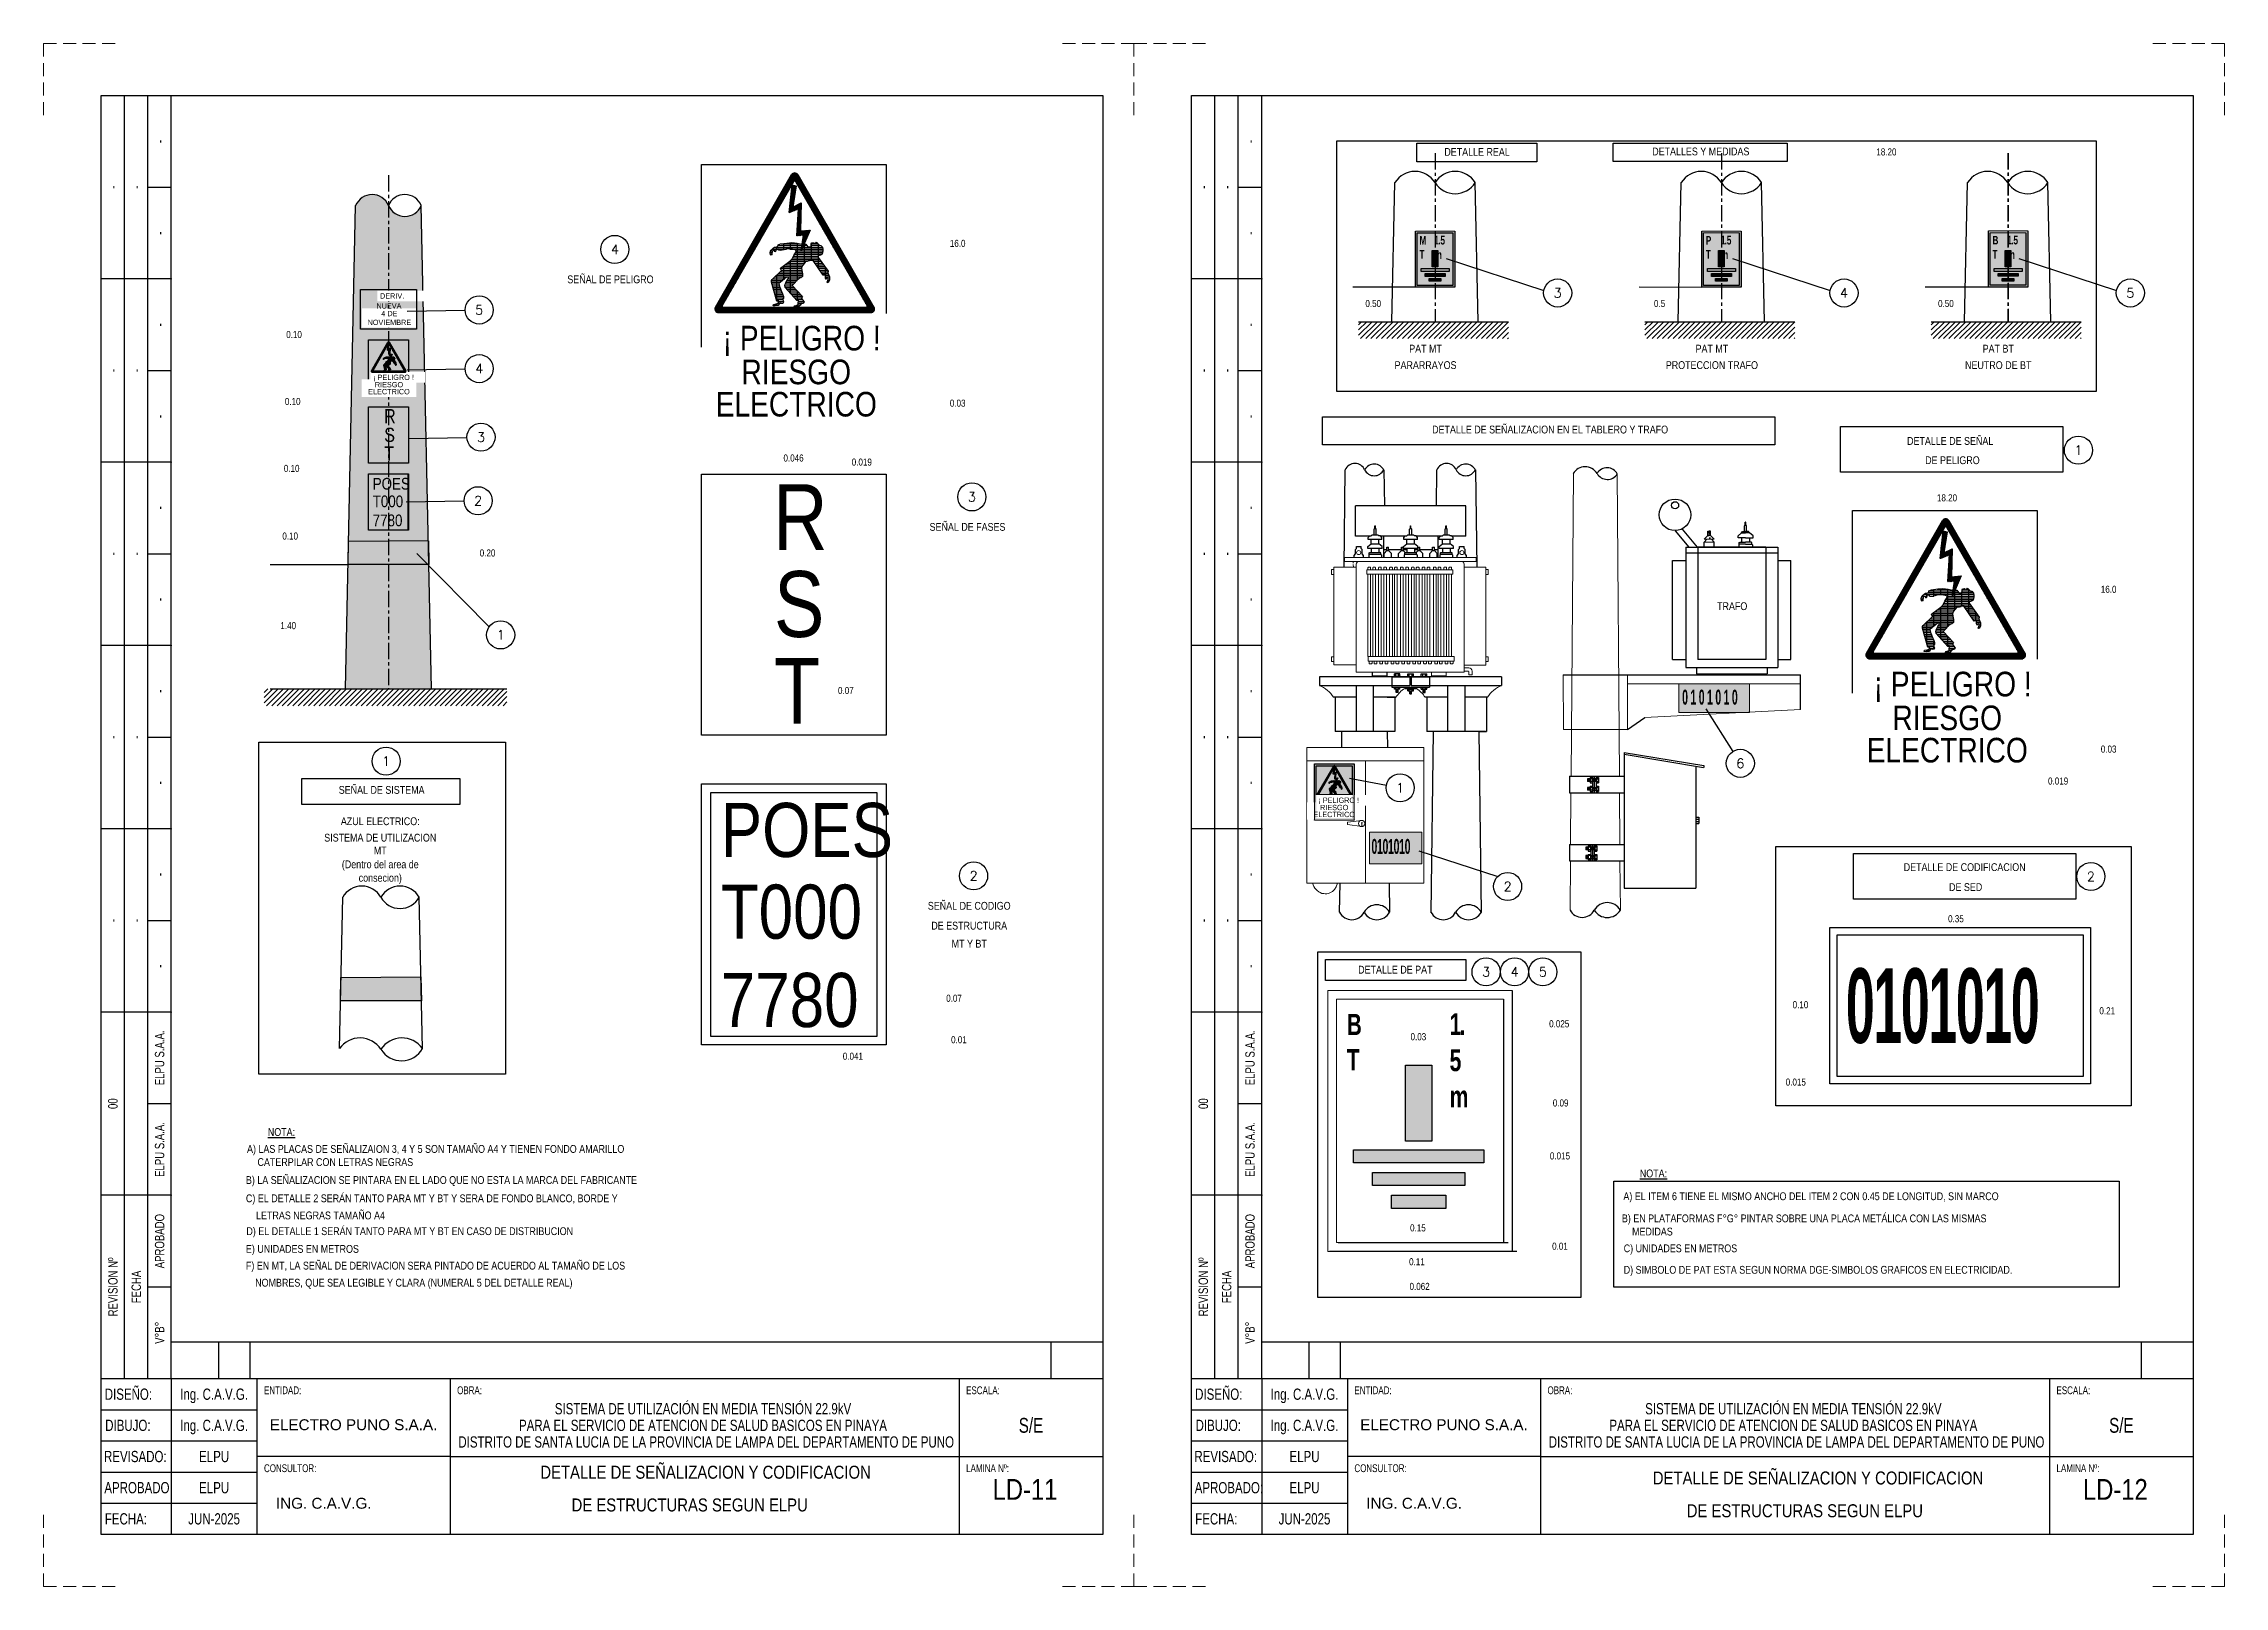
# Model space of a CAD drawing. Header units: millimetres. Extents: x 1804 to 3757, y 2643 to 7323.
# Drawn here: x 3274.2 to 3694.2, y 2642.5 to 2939.5 of the extents above; entities that cross this region are included whole.
import ezdxf
from ezdxf.enums import TextEntityAlignment as Align

# ---------------------------------------------------------------- set-up
doc = ezdxf.new("R2010")
doc.units = ezdxf.units.MM
for name, pattern in [('CENTER', [2, 1.25, -0.25, 0.25, -0.25]), ('DASHED', [0.75, 0.5, -0.25]), ('TRAZOS', [0.75, 0.5, -0.25])]:
    doc.linetypes.add(name, pattern=pattern)
for name, color, linetype in [('_Cajetin Linea 1', 5, 'Continuous'), ('_Cajetin Linea 2', 2, 'Continuous'), ('_Texto 1', 7, 'Continuous'), ('_Texto 2', 7, 'Continuous'), ('_Texto 3', 4, 'Continuous'), ('_Texto 4', 7, 'Continuous'), ('_Texto 6', 7, 'Continuous'), ('CAJETIN_T-1', 104, 'Continuous'), ('LOGO', 5, 'Continuous')]:
    doc.layers.add(name, color=color, linetype=linetype)
for name, color, linetype, lineweight in [('_Cajetin Linea 3', 5, 'Continuous', 30), ('_Cajetin Linea 4', 3, 'DASHED', 0), ('cotas', 6, 'Continuous', 18), ('MENSULA', 5, 'Continuous', 15), ('POSTE', 7, 'Continuous', 13)]:
    doc.layers.add(name, color=color, linetype=linetype, lineweight=lineweight)
doc.styles.add('Disylays_86', font='swisscl.ttf', dxfattribs={"height": 2.2})
doc.styles.add('N-1', font='ROMANS')
doc.styles.get("Standard").update_dxf_attribs({"font": 'arial.ttf'})
doc.styles.add('Swis721 Cn BT', font='swissc.ttf')
doc.styles.add('TEXTO1', font='arial.ttf')

msp = doc.modelspace()

# ---------------------------------------------------------------- texts
at = {"style": 'Swis721 Cn BT'}
for s, height, p in [('DETALLE REAL', 1.5, (3550.227, 2918.666)), ('DETALLES Y MEDIDAS', 1.5, (3593.317, 2918.752)), ('SEÑAL DE PELIGRO', 1.5, (3383.327, 2894.128)), ('DETALLE DE SEÑALIZACION EN EL TABLERO Y TRAFO', 1.5, (3564.298, 2865.218)), ('DETALLE DE SEÑAL ', 1.5, (3641.587, 2863.019)), ('DE PELIGRO', 1.5, (3641.782, 2859.312)), ('SEÑAL DE FASES', 1.5, (3452.093, 2846.478)), ('TRAFO', 1.5, (3599.366, 2831.21)), ('SEÑAL DE SISTEMA', 1.5, (3339.261, 2795.842)), ('DETALLE DE CODIFICACION', 1.5, (3644.136, 2780.971)), ('DE SED', 1.5, (3644.33, 2777.125)), ('SEÑAL DE CODIGO', 1.5, (3452.425, 2773.527)), ('DE ESTRUCTURA', 1.5, (3452.425, 2769.7)), ('MT Y BT', 1.5, (3452.425, 2766.229)), ('DETALLE DE PAT', 1.5, (3534.492, 2761.23)), ('LD-11', 4, (3463.164, 2661.172)), ('LD-12', 4, (3673.164, 2661.172))]:
    msp.add_text(s, height=height, dxfattribs=at).set_placement(p, align=Align.MIDDLE_CENTER)
at = {"lineweight": 25, "style": 'Swis721 Cn BT'}
for s, p in [('PAT MT', (3540.311, 2880.781)), ('PAT MT', (3595.459, 2880.781)), ('PAT BT', (3650.606, 2880.781)), ('PARARRAYOS', (3540.311, 2877.618)), ('PROTECCION TRAFO', (3595.459, 2877.618)), ('NEUTRO DE BT', (3650.606, 2877.618)), ('AZUL ELECTRICO:', (3338.996, 2789.811)), ('SISTEMA DE UTILIZACION', (3338.996, 2786.647)), ('MT', (3338.996, 2784.184)), ('(Dentro del area de', (3338.996, 2781.511)), ('consecion)', (3338.996, 2778.916))]:
    msp.add_text(s, height=1.5, dxfattribs=at).set_placement(p, align=Align.MIDDLE_CENTER)
for p in [(3319.965, 2729.225), (3584.2, 2721.253)]:
    msp.add_text('%%UNOTA:', height=1.5, dxfattribs=at).set_placement(p, align=Align.CENTER)
for s, p in [('A) LAS PLACAS DE SEÑALIZAION 3, 4 Y 5 SON TAMAÑO A4 Y TIENEN FONDO AMARILLO ', (3313.338, 2725.97)), ('B) LA SEÑALIZACION SE PINTARA EN EL LADO QUE NO ESTA LA MARCA DEL FABRICANTE ', (3313.124, 2719.982)), ('CATERPILAR CON LETRAS NEGRAS', (3315.356, 2723.441)), ('C) EL DETALLE 2 SERÁN TANTO PARA MT Y BT Y SERA DE FONDO BLANCO, BORDE Y ', (3313.124, 2716.463)), ('A) EL ITEM 6 TIENE EL MISMO ANCHO DEL ITEM 2 CON 0.45 DE LONGITUD, SIN MARCO ', (3578.412, 2716.863)), ('LETRAS NEGRAS TAMAÑO A4', (3315.077, 2713.168)), ('B) EN PLATAFORMAS F°G° PINTAR SOBRE UNA PLACA METÁLICA CON LAS MISMAS', (3578.122, 2712.602)), ('D) EL DETALLE 1 SERÁN TANTO PARA MT Y BT EN CASO DE DISTRIBUCION', (3313.216, 2710.139)), ('MEDIDAS', (3580.09, 2710.061)), ('E) UNIDADES EN METROS ', (3313.124, 2706.727)), ('F) EN MT, LA SEÑAL DE DERIVACION SERA PINTADO DE ACUERDO AL TAMAÑO DE LOS ', (3313.124, 2703.505)), ('C) UNIDADES EN METROS ', (3578.477, 2706.834)), ('NOMBRES, QUE SEA LEGIBLE Y CLARA (NUMERAL 5 DEL DETALLE REAL)', (3314.909, 2700.219)), ('D) SIMBOLO DE PAT ESTA SEGUN NORMA DGE-SIMBOLOS GRAFICOS EN ELECTRICIDAD. ', (3578.477, 2702.699))]:
    msp.add_text(s, height=1.5, dxfattribs=at).set_placement(p)
at = {"lineweight": 9, "style": 'Swis721 Cn BT'}
for s, p in [('DETALLE DE SEÑALIZACION Y CODIFICACION', (3369.825, 2663.237)), ('DETALLE DE SEÑALIZACION Y CODIFICACION', (3584.078, 2662.123)), ('DE ESTRUCTURAS SEGUN ELPU', (3375.839, 2656.931)), ('DE ESTRUCTURAS SEGUN ELPU', (3590.618, 2655.816))]:
    msp.add_text(s, height=2.5, dxfattribs=at).set_placement(p)
at = {"color": 4, "lineweight": 25, "char_height": 1.35313, "attachment_point": 5, "style": 'Swis721 Cn BT'}
for s, insert in [('\\A1;{\\C256;18.20}', (3629.068, 2918.655)), ('\\A1;{\\C256;16.0}', (3450.198, 2901.047)), ('\\A1;{\\C256;0.10}', (3322.394, 2883.502)), ('\\A1;{\\C256;0.10}', (3322.135, 2870.613)), ('\\A1;{\\C256;0.03}', (3450.198, 2870.289)), ('\\A1;{\\C256;0.046}', (3418.588, 2859.729)), ('\\A1;{\\C256;0.019}', (3431.735, 2858.944)), ('\\A1;{\\C256;18.20}', (3640.738, 2852.057)), ('\\A1;{\\C256;0.20}', (3359.659, 2841.448)), ('\\A1;{\\C256;16.0}', (3671.868, 2834.449)), ('\\A1;{\\C256;0.07}', (3428.665, 2814.965)), ('\\A1;{\\C256;0.03}', (3671.868, 2803.691)), ('\\A1;{\\C256;0.35}', (3642.456, 2771.03)), ('\\A1;{\\C256;0.07}', (3449.498, 2755.721)), ('\\A1;{\\C256;0.025}', (3566.053, 2750.812)), ('\\A1;{\\C256;0.10}', (3612.515, 2754.473)), ('\\A1;{\\C256;0.21}', (3671.595, 2753.315)), ('\\A1;{\\C256;0.01}', (3450.442, 2747.743)), ('\\A1;{\\C256;0.03}', (3538.928, 2748.317)), ('\\A1;{\\C256;0.041}', (3430.018, 2744.561)), ('\\A1;{\\C256;0.015}', (3611.619, 2739.586)), ('\\A1;{\\C256;0.09}', (3566.328, 2735.563)), ('\\A1;{\\C256;0.015}', (3566.195, 2725.368)), ('\\A1;{\\C256;0.15}', (3538.838, 2711.511)), ('\\A1;{\\C256;0.11}', (3538.649, 2705.002)), ('\\A1;{\\C256;0.01}', (3566.195, 2707.987)), ('\\A1;{\\C256;0.062}', (3539.165, 2700.246))]:
    msp.add_mtext(s, dxfattribs=dict(at, insert=insert))
at = {"color": 252, "attachment_point": 1, "style": 'Swis721 Cn BT'}
for s, insert, char_height, width in [('{\\fSansSerif|b1|i0|c2|p2;\\W0.7;\\T0.8;\\C256;M T}', (3539.138, 2902.463), 1.62376, 0.0497), ('{\\fSansSerif|b1|i0|c2|p2;\\W0.7;\\T0.8;\\C256;1.5 m}', (3542.004, 2902.513), 1.67096, 0.0497), ('{\\fSansSerif|b1|i0|c2|p2;\\W0.7;\\T0.8;\\C256;P T}', (3594.283, 2902.463), 1.62376, 0.0497), ('{\\fSansSerif|b1|i0|c2|p2;\\W0.7;\\T0.8;\\C256;1.5 m}', (3597.152, 2902.513), 1.67096, 0.0497), ('{\\fSansSerif|b1|i0|c2|p2;\\W0.7;\\T0.8;\\C256;B T}', (3649.491, 2902.475), 1.62376, 0.0497), ('{\\fSansSerif|b1|i0|c2|p2;\\W0.7;\\T0.8;\\C256;1.5 m}', (3652.36, 2902.524), 1.67096, 0.0497), ('{\\fSwis721 Blk BT|b1|i0|c0|p34;\\W0.5;\\T0.95;\\C7;0101010}', (3529.893, 2786.399), 2.88668, 12.80444), ('{\\fSwis721 Blk BT|b1|i0|c0|p34;\\W0.5;\\T0.95;\\C7;0101010}', (3621.246, 2761.481), 14.3531, 63.6661), ('{\\fSansSerif|b1|i0|c2|p2;\\W0.7;\\T0.8;\\C256;B T}', (3525.164, 2752.709), 4.06074, 0.1243), ('{\\fSansSerif|b1|i0|c2|p2;\\W0.7;\\T0.8;\\C256;1. 5 m}', (3544.94, 2752.832), 4.17878, 0.1243)]:
    msp.add_mtext(s, dxfattribs=dict(at, insert=insert, char_height=char_height, width=width))
at = {"insert": (3340.675, 2889.521), "char_height": 1.0206, "width": 9.47698, "attachment_point": 2, "style": 'Swis721 Cn BT', "bg_fill": 2}
msp.add_mtext('\\pxt98.995;{\\fSwis721 BlkCn BT|b0|i0|c0|p34;NUEVA}', dxfattribs=at)
at = {"color": 7, "lineweight": 25, "char_height": 1.35313, "attachment_point": 5, "style": 'Swis721 Cn BT'}
for s, insert in [('\\A1;{\\C256;0.50}', (3530.234, 2889.468)), ('\\A1;{\\C256;0.5}', (3585.382, 2889.468)), ('\\A1;{\\C256;0.50}', (3640.529, 2889.468)), ('\\A1;{\\C256;1.40}', (3321.273, 2827.46))]:
    msp.add_mtext(s, dxfattribs=dict(at, insert=insert))
at = {"attachment_point": 1, "style": 'Swis721 Cn BT'}
for s, insert, char_height, width in [('{\\fSwis721 BlkCn BT|b0|i0|c0|p34;R}', (3339.717, 2869.164), 2.73375, 27.98573), ('{\\fSwis721 BlkCn BT|b0|i0|c0|p34;S}', (3339.752, 2865.56), 2.73375, 27.98573), ('{\\fSwis721 BlkCn BT|b0|i0|c0|p34;T}', (3339.752, 2861.957), 2.73375, 27.98573), ('{\\fSwis721 BlkCn BT|b0|i0|c0|p34;\\C256;\\c0;T000}', (3337.542, 2852.515), 2.24532, 24.62744), ('{\\fSwis721 BlkCn BT|b0|i0|c0|p34;\\C256;\\c0;POES}', (3337.542, 2855.905), 2.24532, 24.62744), ('{\\fSwis721 BlkCn BT|b0|i0|c0|p34;R}', (3414.669, 2854.693), 12.68559, 129.86417), ('{\\fSwis721 BlkCn BT|b0|i0|c0|p34;\\C256;\\c0;7780}', (3337.542, 2848.851), 2.24532, 24.62744), ('{\\fSwis721 BlkCn BT|b0|i0|c0|p34;S}', (3414.832, 2837.97), 12.68559, 129.86417), ('{\\fSwis721 BlkCn BT|b0|i0|c0|p34;T}', (3414.832, 2821.248), 12.68559, 129.86417), ('{\\fSwis721 BlkCn BT|b0|i0|c0|p34;POES}', (3404.577, 2793.343), 10.4191, 114.28047), ('{\\fSwis721 BlkCn BT|b0|i0|c0|p34;T000}', (3404.577, 2777.613), 10.4191, 114.28047), ('{\\fSwis721 BlkCn BT|b0|i0|c0|p34;7780}', (3404.577, 2760.61), 10.4191, 114.28047)]:
    msp.add_mtext(s, dxfattribs=dict(at, insert=insert, char_height=char_height, width=width))
at = {"lineweight": 25, "char_height": 1.3531, "attachment_point": 5, "style": 'Swis721 Cn BT'}
for insert in [(3321.933, 2857.724), (3321.65, 2844.705)]:
    msp.add_mtext('\\A1;0.10', dxfattribs=dict(at, insert=insert))
at = {"layer": 'LOGO', "color": 30, "insert": (3589.728, 2815.139), "char_height": 2.88668, "width": 12.80444, "attachment_point": 1}
msp.add_mtext('{\\fSwis721 Blk BT|b1|i0|c0|p34;\\W0.5;\\T0.95;\\C7;0 1 0 1 0 1 0}', dxfattribs=at)

# ---------------------------------------------------------------- blocks, each defined once
blk = doc.blocks.new('NUM')
blk.add_circle((0, 0), 3)
at = {"color": 3, "style": 'N-1'}
blk.add_attdef('NUM', text='', height=2, dxfattribs=at).set_placement((0, 0), align=Align.MIDDLE)
blk = doc.blocks.new('*X23')
at = {"color": 0}
for p, q in [((76.85, 115.31), (77.42, 115.31)), ((76.87, 115.23), (77.44, 115.23)), ((76.88, 115.22), (76.88, 115.38)), ((76.9, 115.16), (77.46, 115.16)), ((76.92, 115.39), (77.4, 115.39)), ((76.92, 115.08), (77.48, 115.08)), ((76.94, 115), (77.5, 115)), ((76.97, 114.92), (77.52, 114.92)), ((76.99, 114.84), (77.54, 114.84)), ((77.02, 114.77), (77.56, 114.77)), ((77.04, 114.69), (77.58, 114.69)), ((77.06, 114.61), (77.6, 114.61)), ((77.09, 114.53), (77.62, 114.53)), ((77.11, 114.45), (77.64, 114.45)), ((77.14, 114.38), (77.66, 114.38)), ((77.16, 114.3), (77.68, 114.3)), ((77.18, 114.22), (77.7, 114.22)), ((77.19, 114.21), (77.19, 115.44)), ((77.21, 114.14), (77.72, 114.14)), ((77.23, 114.06), (77.74, 114.06)), ((77.26, 113.98), (77.76, 113.98)), ((77.28, 113.91), (77.78, 113.91)), ((77.3, 113.83), (77.8, 113.83)), ((77.5, 113.19), (77.5, 114.99)), ((77.81, 112.17), (77.81, 113.78)), ((77.33, 113.75), (77.82, 113.75)), ((77.35, 113.67), (77.84, 113.67)), ((77.38, 113.59), (77.86, 113.59)), ((77.4, 113.52), (77.88, 113.52)), ((77.42, 113.44), (77.9, 113.44)), ((77.45, 113.36), (77.92, 113.36)), ((77.47, 113.28), (77.94, 113.28)), ((77.5, 113.2), (77.96, 113.2)), ((77.52, 113.12), (77.98, 113.12)), ((77.54, 113.05), (78, 113.05)), ((77.57, 112.97), (78.02, 112.97)), ((77.59, 112.89), (78.04, 112.89)), ((77.62, 112.81), (78.06, 112.81)), ((77.64, 112.73), (78.08, 112.73)), ((77.66, 112.66), (78.1, 112.66)), ((77.69, 112.58), (78.79, 112.58)), ((77.71, 112.5), (78.72, 112.5)), ((77.74, 112.42), (78.64, 112.42)), ((77.76, 112.34), (78.56, 112.34)), ((77.78, 112.27), (78.49, 112.27)), ((77.81, 112.19), (78.41, 112.19)), ((77.83, 112.11), (78.33, 112.11)), ((77.86, 112.03), (78.26, 112.03)), ((77.88, 111.95), (78.18, 111.95)), ((77.9, 111.88), (78.11, 111.88)), ((77.93, 111.8), (78.03, 111.8)), ((77.95, 111.72), (77.95, 111.72)), ((78.12, 111.89), (78.12, 112.65)), ((78.13, 112.66), (78.87, 112.66)), ((78.19, 112.73), (79.3, 112.73)), ((78.26, 112.81), (79.27, 112.81)), ((78.32, 112.89), (79.24, 112.89)), ((78.39, 112.97), (79.21, 112.97)), ((78.44, 112.21), (78.44, 113.03)), ((78.45, 113.05), (79.18, 113.05)), ((78.51, 113.12), (79.14, 113.12)), ((78.58, 113.2), (79.11, 113.2)), ((78.64, 113.28), (79.08, 113.28)), ((78.71, 113.36), (79.05, 113.36)), ((78.75, 112.54), (78.75, 113.41)), ((78.77, 113.44), (79.02, 113.44)), ((78.83, 113.52), (78.98, 113.52)), ((78.9, 113.59), (78.95, 113.59)), ((78.96, 112.66), (79.34, 112.66)), ((78.99, 112.58), (79.37, 112.58)), ((79.02, 112.5), (79.4, 112.5)), ((79.05, 112.42), (79.43, 112.42)), ((79.06, 112.38), (79.06, 113.32)), ((79.08, 112.34), (79.46, 112.34)), ((79.1, 112.27), (79.5, 112.27)), ((79.13, 112.19), (79.53, 112.19)), ((79.16, 112.11), (79.56, 112.11)), ((79.19, 112.03), (79.59, 112.03)), ((79.22, 111.95), (79.62, 111.95)), ((79.25, 111.88), (79.66, 111.88)), ((79.28, 111.8), (79.69, 111.8)), ((79.31, 111.72), (79.72, 111.72)), ((79.34, 111.64), (79.75, 111.64)), ((79.37, 111.56), (79.79, 111.56)), ((79.38, 111.54), (79.38, 112.56)), ((79.4, 111.48), (79.82, 111.48)), ((79.43, 111.41), (79.85, 111.41)), ((79.45, 111.33), (79.88, 111.33)), ((79.48, 111.25), (79.91, 111.25)), ((79.51, 111.17), (79.95, 111.17)), ((79.54, 111.09), (79.98, 111.09)), ((79.57, 111.02), (80.01, 111.02)), ((79.6, 110.94), (80.04, 110.94)), ((79.63, 110.86), (80.07, 110.86)), ((79.66, 110.78), (80.11, 110.78)), ((79.69, 110.7), (79.69, 111.8)), ((80, 109.87), (80, 111.04)), ((79.69, 110.7), (80.14, 110.7)), ((79.72, 110.62), (80.17, 110.62)), ((79.75, 110.55), (80.2, 110.55)), ((79.78, 110.47), (80.23, 110.47)), ((79.8, 110.39), (80.27, 110.39)), ((79.83, 110.31), (80.3, 110.31)), ((79.86, 110.23), (80.33, 110.23)), ((79.89, 110.16), (80.36, 110.16)), ((79.92, 110.08), (80.39, 110.08)), ((79.95, 110), (81.59, 110)), ((79.98, 109.92), (81.59, 109.92)), ((80.01, 109.84), (81.59, 109.84)), ((80.04, 109.77), (81.59, 109.77)), ((80.07, 109.69), (81.01, 109.69)), ((80.1, 109.61), (80.86, 109.61)), ((80.13, 109.53), (80.71, 109.53)), ((80.15, 109.45), (80.56, 109.45)), ((80.18, 109.38), (80.41, 109.38)), ((80.21, 109.3), (80.27, 109.3)), ((80.31, 109.32), (80.31, 110.28)), ((80.41, 110.08), (81.59, 110.08)), ((80.56, 110.16), (81.59, 110.16)), ((80.62, 109.49), (80.62, 110.19)), ((80.7, 110.23), (81.59, 110.23)), ((80.85, 110.31), (81.59, 110.31)), ((80.94, 109.65), (80.94, 110.36)), ((80.99, 110.39), (81.59, 110.39)), ((81.04, 109.69), (81.59, 109.69)), ((81.06, 109.61), (81.59, 109.61)), ((81.08, 109.53), (81.59, 109.53)), ((81.1, 109.45), (81.59, 109.45)), ((81.12, 109.38), (81.59, 109.38)), ((81.14, 110.47), (81.59, 110.47)), ((81.14, 109.3), (81.59, 109.3)), ((81.17, 109.22), (81.59, 109.22)), ((81.19, 109.14), (81.59, 109.14)), ((81.21, 109.06), (81.59, 109.06)), ((81.23, 108.98), (81.59, 108.98)), ((81.25, 108.89), (81.25, 110.53)), ((81.25, 108.91), (81.59, 108.91)), ((81.27, 108.83), (81.59, 108.83)), ((81.28, 110.55), (81.59, 110.55)), ((81.29, 108.75), (81.59, 108.75)), ((81.31, 108.67), (81.59, 108.67)), ((81.33, 108.59), (81.59, 108.59)), ((81.35, 108.52), (81.59, 108.52)), ((81.37, 108.44), (81.59, 108.44)), ((81.39, 108.36), (81.59, 108.36)), ((81.41, 108.28), (81.59, 108.28)), ((81.43, 110.62), (81.59, 110.62)), ((81.43, 108.2), (81.59, 108.2)), ((81.45, 108.12), (81.59, 108.12)), ((81.47, 108.05), (81.59, 108.05)), ((81.49, 107.97), (81.59, 107.97)), ((81.51, 107.89), (81.59, 107.89)), ((81.53, 107.81), (81.59, 107.81)), ((81.56, 107.7), (81.56, 110.7)), ((81.57, 110.7), (81.59, 110.7)), ((81.55, 107.73), (81.59, 107.73)), ((81.57, 107.66), (81.59, 107.66))]:
    blk.add_line(p, q, dxfattribs=at)
blk = doc.blocks.new('*X22')
at = {"color": 0}
for p, q in [((77.52, 127.88), (79.25, 127.88)), ((77.63, 128.06), (79.36, 128.06)), ((77.74, 128.25), (79.47, 128.25)), ((77.85, 128.44), (79.58, 128.44)), ((77.95, 128.62), (79.69, 128.62)), ((78, 125.69), (78, 128.7)), ((78.06, 128.81), (79.79, 128.81)), ((78.17, 129), (79.79, 129)), ((78.28, 129.19), (79.79, 129.19)), ((78.39, 129.38), (79.79, 129.38)), ((78.49, 129.56), (79.79, 129.56)), ((78.6, 129.75), (79.79, 129.75)), ((78.71, 129.94), (79.79, 129.94)), ((78.75, 127), (78.75, 130.01)), ((78.82, 130.12), (79.79, 130.12)), ((78.93, 130.31), (79.79, 130.31)), ((79.03, 130.5), (79.79, 130.5)), ((79.18, 130.69), (79.79, 130.69)), ((79.45, 130.88), (79.79, 130.88)), ((79.5, 128.3), (79.5, 130.9)), ((79.79, 130.88), (80.31, 130.88)), ((79.79, 130.69), (80.58, 130.69)), ((79.79, 130.5), (80.73, 130.5)), ((79.79, 130.31), (80.84, 130.31)), ((79.79, 130.12), (80.95, 130.12)), ((79.79, 129.94), (81.06, 129.94)), ((79.79, 129.75), (81.16, 129.75)), ((79.79, 129.56), (81.27, 129.56)), ((79.79, 129.38), (81.38, 129.38)), ((79.79, 129.19), (81.49, 129.19)), ((79.79, 129), (81.59, 129)), ((79.79, 128.81), (81.7, 128.81)), ((80.08, 128.62), (81.81, 128.62)), ((80.19, 128.44), (81.92, 128.44)), ((80.25, 128.33), (80.25, 130.9)), ((80.3, 128.25), (82.03, 128.25)), ((80.4, 128.06), (82.13, 128.06)), ((80.51, 127.88), (82.24, 127.88)), ((81, 127.02), (81, 130.03)), ((81.75, 125.72), (81.75, 128.73)), ((74.07, 121.88), (75.8, 121.88)), ((74.18, 122.06), (75.91, 122.06)), ((74.25, 119.17), (74.25, 122.18)), ((74.29, 122.25), (76.02, 122.25)), ((74.4, 122.44), (76.13, 122.44)), ((74.5, 122.62), (76.24, 122.62)), ((74.61, 122.81), (76.34, 122.81)), ((74.72, 123), (76.45, 123)), ((74.83, 123.19), (76.56, 123.19)), ((74.94, 123.38), (76.67, 123.38)), ((75, 120.48), (75, 123.49)), ((75.04, 123.56), (76.77, 123.56)), ((75.15, 123.75), (76.88, 123.75)), ((75.26, 123.94), (76.99, 123.94)), ((75.37, 124.12), (77.1, 124.12)), ((75.48, 124.31), (77.21, 124.31)), ((75.58, 124.5), (77.31, 124.5)), ((75.69, 124.69), (77.42, 124.69)), ((75.75, 121.78), (75.75, 124.79)), ((75.8, 124.88), (77.53, 124.88)), ((75.91, 125.06), (77.64, 125.06)), ((76.01, 125.25), (77.74, 125.25)), ((76.12, 125.44), (77.85, 125.44)), ((76.23, 125.62), (77.96, 125.62)), ((76.34, 125.81), (78.07, 125.81)), ((76.45, 126), (78.18, 126)), ((76.5, 123.09), (76.5, 126.09)), ((76.55, 126.19), (78.28, 126.19)), ((76.66, 126.38), (78.39, 126.38)), ((76.77, 126.56), (78.5, 126.56)), ((76.88, 126.75), (78.61, 126.75)), ((76.98, 126.94), (78.71, 126.94)), ((77.09, 127.12), (78.82, 127.12)), ((77.2, 127.31), (78.93, 127.31)), ((77.25, 124.39), (77.25, 127.4)), ((77.31, 127.5), (79.04, 127.5)), ((77.42, 127.69), (79.15, 127.69)), ((80.62, 127.69), (82.35, 127.69)), ((80.73, 127.5), (82.46, 127.5)), ((80.83, 127.31), (82.56, 127.31)), ((80.94, 127.12), (82.67, 127.12)), ((81.05, 126.94), (82.78, 126.94)), ((81.16, 126.75), (82.89, 126.75)), ((81.27, 126.56), (83, 126.56)), ((81.37, 126.38), (83.1, 126.38)), ((81.48, 126.19), (83.21, 126.19)), ((81.59, 126), (83.32, 126)), ((81.7, 125.81), (83.43, 125.81)), ((81.8, 125.62), (83.54, 125.62)), ((81.91, 125.44), (83.64, 125.44)), ((82.02, 125.25), (83.75, 125.25)), ((82.13, 125.06), (83.86, 125.06)), ((82.24, 124.88), (83.97, 124.88)), ((82.34, 124.69), (84.07, 124.69)), ((82.45, 124.5), (84.18, 124.5)), ((82.5, 124.42), (82.5, 127.43)), ((82.56, 124.31), (84.29, 124.31)), ((82.67, 124.12), (84.4, 124.12)), ((82.78, 123.94), (84.51, 123.94)), ((82.88, 123.75), (84.61, 123.75)), ((82.99, 123.56), (84.72, 123.56)), ((83.1, 123.38), (84.83, 123.38)), ((83.21, 123.19), (84.94, 123.19)), ((83.25, 123.11), (83.25, 126.12)), ((83.31, 123), (85.04, 123)), ((83.42, 122.81), (85.15, 122.81)), ((83.53, 122.62), (85.26, 122.62)), ((83.64, 122.44), (85.37, 122.44)), ((83.75, 122.25), (85.48, 122.25)), ((83.85, 122.06), (85.58, 122.06)), ((83.96, 121.88), (85.69, 121.88)), ((84, 121.81), (84, 124.82)), ((84.75, 120.5), (84.75, 123.51)), ((85.5, 119.2), (85.5, 122.21)), ((70.5, 112.65), (70.5, 115.66)), ((70.52, 115.69), (72.25, 115.69)), ((70.62, 115.88), (72.35, 115.88)), ((70.73, 116.06), (72.46, 116.06)), ((70.84, 116.25), (72.57, 116.25)), ((70.95, 116.44), (72.68, 116.44)), ((71.05, 116.62), (72.79, 116.62)), ((71.16, 116.81), (72.89, 116.81)), ((71.25, 113.96), (71.25, 116.96)), ((71.27, 117), (73, 117)), ((71.38, 117.19), (73.11, 117.19)), ((71.49, 117.38), (73.22, 117.38)), ((71.59, 117.56), (73.32, 117.56)), ((71.7, 117.75), (73.43, 117.75)), ((71.81, 117.94), (73.54, 117.94)), ((71.92, 118.12), (73.65, 118.12)), ((72, 115.26), (72, 118.27)), ((72.03, 118.31), (73.76, 118.31)), ((72.13, 118.5), (73.86, 118.5)), ((72.24, 118.69), (73.97, 118.69)), ((72.35, 118.88), (74.08, 118.88)), ((72.46, 119.06), (74.19, 119.06)), ((72.56, 119.25), (74.29, 119.25)), ((72.67, 119.44), (74.4, 119.44)), ((72.75, 116.56), (72.75, 119.57)), ((72.78, 119.62), (74.51, 119.62)), ((72.89, 119.81), (74.62, 119.81)), ((73, 120), (74.73, 120)), ((73.1, 120.19), (74.83, 120.19)), ((73.21, 120.38), (74.94, 120.38)), ((73.32, 120.56), (75.05, 120.56)), ((73.43, 120.75), (75.16, 120.75)), ((73.5, 117.87), (73.5, 120.88)), ((73.53, 120.94), (75.26, 120.94)), ((73.64, 121.12), (75.37, 121.12)), ((73.75, 121.31), (75.48, 121.31)), ((73.86, 121.5), (75.59, 121.5)), ((73.97, 121.69), (75.7, 121.69)), ((84.07, 121.69), (85.8, 121.69)), ((84.18, 121.5), (85.91, 121.5)), ((84.28, 121.31), (86.01, 121.31)), ((84.39, 121.12), (86.12, 121.12)), ((84.5, 120.94), (86.23, 120.94)), ((84.61, 120.75), (86.34, 120.75)), ((84.72, 120.56), (86.45, 120.56)), ((84.82, 120.38), (86.55, 120.38)), ((84.93, 120.19), (86.66, 120.19)), ((85.04, 120), (86.77, 120)), ((85.15, 119.81), (86.88, 119.81)), ((85.25, 119.62), (86.99, 119.62)), ((85.36, 119.44), (87.09, 119.44)), ((85.47, 119.25), (87.2, 119.25)), ((85.58, 119.06), (87.31, 119.06)), ((85.69, 118.88), (87.42, 118.88)), ((85.79, 118.69), (87.52, 118.69)), ((85.9, 118.5), (87.63, 118.5)), ((86.01, 118.31), (87.74, 118.31)), ((86.12, 118.12), (87.85, 118.12)), ((86.23, 117.94), (87.96, 117.94)), ((86.25, 117.89), (86.25, 120.9)), ((86.33, 117.75), (88.06, 117.75)), ((86.44, 117.56), (88.17, 117.56)), ((86.55, 117.38), (88.28, 117.38)), ((86.66, 117.19), (88.39, 117.19)), ((86.76, 117), (88.49, 117)), ((86.87, 116.81), (88.6, 116.81)), ((86.98, 116.62), (88.71, 116.62)), ((87, 116.59), (87, 119.6)), ((87.09, 116.44), (88.82, 116.44)), ((87.2, 116.25), (88.93, 116.25)), ((87.3, 116.06), (89.03, 116.06)), ((87.41, 115.88), (89.14, 115.88)), ((87.52, 115.69), (89.25, 115.69)), ((87.75, 115.29), (87.75, 118.29)), ((88.5, 113.98), (88.5, 116.99)), ((89.25, 112.68), (89.25, 115.69)), ((67.07, 109.69), (68.8, 109.69)), ((67.17, 109.88), (68.9, 109.88)), ((67.28, 110.06), (69.01, 110.06)), ((67.39, 110.25), (69.12, 110.25)), ((67.5, 110.44), (69.23, 110.44)), ((67.5, 107.43), (67.5, 110.44)), ((67.6, 110.62), (69.34, 110.62)), ((67.71, 110.81), (69.44, 110.81)), ((67.82, 111), (69.55, 111)), ((67.93, 111.19), (69.66, 111.19)), ((68.04, 111.38), (69.77, 111.38)), ((68.14, 111.56), (69.87, 111.56)), ((68.25, 111.75), (69.98, 111.75)), ((68.25, 108.74), (68.25, 111.75)), ((68.36, 111.94), (70.09, 111.94)), ((68.47, 112.12), (70.2, 112.12)), ((68.58, 112.31), (70.31, 112.31)), ((68.68, 112.5), (70.41, 112.5)), ((68.79, 112.69), (70.52, 112.69)), ((68.9, 112.88), (70.63, 112.88)), ((69, 112.4), (69, 113.05)), ((69, 110.04), (69, 112.4)), ((69.01, 113.06), (70.74, 113.06)), ((69.11, 113.25), (70.84, 113.25)), ((69.22, 113.44), (70.95, 113.44)), ((69.33, 113.62), (71.06, 113.62)), ((69.44, 113.81), (71.17, 113.81)), ((69.55, 114), (71.28, 114)), ((69.65, 114.19), (71.38, 114.19)), ((69.75, 112.4), (69.75, 114.36)), ((69.75, 111.35), (69.75, 112.4)), ((69.76, 114.38), (71.49, 114.38)), ((69.87, 114.56), (71.6, 114.56)), ((69.98, 114.75), (71.71, 114.75)), ((70.08, 114.94), (71.81, 114.94)), ((70.19, 115.12), (71.92, 115.12)), ((70.3, 115.31), (72.03, 115.31)), ((70.41, 115.5), (72.14, 115.5)), ((87.63, 115.5), (89.36, 115.5)), ((87.73, 115.31), (89.46, 115.31)), ((87.84, 115.12), (89.57, 115.12)), ((87.95, 114.94), (89.68, 114.94)), ((88.06, 114.75), (89.79, 114.75)), ((88.17, 114.56), (89.9, 114.56)), ((88.27, 114.38), (90, 114.38)), ((88.38, 114.19), (90.11, 114.19)), ((88.49, 114), (90.22, 114)), ((88.6, 113.81), (90.33, 113.81)), ((88.7, 113.62), (90.44, 113.62)), ((88.81, 113.44), (90.54, 113.44)), ((88.92, 113.25), (90.65, 113.25)), ((89.03, 113.06), (90.76, 113.06)), ((89.14, 112.88), (90.87, 112.88)), ((89.24, 112.69), (90.97, 112.69)), ((89.35, 112.5), (91.08, 112.5)), ((89.46, 112.31), (91.19, 112.31)), ((89.57, 112.12), (91.3, 112.12)), ((89.68, 111.94), (91.41, 111.94)), ((89.78, 111.75), (91.51, 111.75)), ((89.89, 111.56), (91.62, 111.56)), ((90, 112.4), (90, 114.38)), ((90, 111.37), (90, 112.4)), ((90, 111.38), (91.73, 111.38)), ((90.11, 111.19), (91.84, 111.19)), ((90.21, 111), (91.94, 111)), ((90.32, 110.81), (92.05, 110.81)), ((90.43, 110.62), (92.16, 110.62)), ((90.54, 110.44), (92.27, 110.44)), ((90.65, 110.25), (92.38, 110.25)), ((90.75, 112.4), (90.75, 113.08)), ((90.75, 110.07), (90.75, 112.4)), ((90.75, 110.06), (92.48, 110.06)), ((90.86, 109.88), (92.59, 109.88)), ((90.97, 109.69), (92.7, 109.69)), ((91.5, 108.76), (91.5, 111.77)), ((92.25, 107.46), (92.25, 110.47)), ((63.51, 103.5), (65.24, 103.5)), ((63.62, 103.69), (65.35, 103.69)), ((63.72, 103.88), (65.45, 103.88)), ((63.75, 100.91), (63.75, 103.92)), ((63.83, 104.06), (65.56, 104.06)), ((63.94, 104.25), (65.67, 104.25)), ((64.05, 104.44), (65.78, 104.44)), ((64.15, 104.62), (65.89, 104.62)), ((64.26, 104.81), (65.99, 104.81)), ((64.37, 105), (66.1, 105)), ((64.48, 105.19), (66.21, 105.19)), ((64.5, 102.22), (64.5, 105.23)), ((64.59, 105.38), (66.32, 105.38)), ((64.69, 105.56), (66.42, 105.56)), ((64.8, 105.75), (66.53, 105.75)), ((64.91, 105.94), (66.64, 105.94)), ((65.02, 106.12), (66.75, 106.12)), ((65.13, 106.31), (66.86, 106.31)), ((65.23, 106.5), (66.96, 106.5)), ((65.25, 103.52), (65.25, 106.53)), ((65.34, 106.69), (67.07, 106.69)), ((65.45, 106.88), (67.18, 106.88)), ((65.56, 107.06), (67.29, 107.06)), ((65.66, 107.25), (67.39, 107.25)), ((65.77, 107.44), (67.5, 107.44)), ((65.88, 107.62), (67.61, 107.62)), ((65.99, 107.81), (67.72, 107.81)), ((66, 104.82), (66, 107.83)), ((66.1, 108), (67.83, 108)), ((66.2, 108.19), (67.93, 108.19)), ((66.31, 108.38), (68.04, 108.38)), ((66.42, 108.56), (68.15, 108.56)), ((66.53, 108.75), (68.26, 108.75)), ((66.63, 108.94), (68.36, 108.94)), ((66.74, 109.12), (68.47, 109.12)), ((66.75, 106.13), (66.75, 109.14)), ((66.85, 109.31), (68.58, 109.31)), ((66.96, 109.5), (68.69, 109.5)), ((91.08, 109.5), (92.81, 109.5)), ((91.18, 109.31), (92.91, 109.31)), ((91.29, 109.12), (93.02, 109.12)), ((91.4, 108.94), (93.13, 108.94)), ((91.51, 108.75), (93.24, 108.75)), ((91.62, 108.56), (93.35, 108.56)), ((91.72, 108.38), (93.45, 108.38)), ((91.83, 108.19), (93.56, 108.19)), ((91.94, 108), (93.67, 108)), ((92.05, 107.81), (93.78, 107.81)), ((92.15, 107.62), (93.89, 107.62)), ((92.26, 107.44), (93.99, 107.44)), ((92.37, 107.25), (94.1, 107.25)), ((92.48, 107.06), (94.21, 107.06)), ((92.59, 106.88), (94.32, 106.88)), ((92.69, 106.69), (94.42, 106.69)), ((92.8, 106.5), (94.53, 106.5)), ((92.91, 106.31), (94.64, 106.31)), ((93, 106.16), (93, 109.16)), ((93.02, 106.12), (94.75, 106.12)), ((93.13, 105.94), (94.86, 105.94)), ((93.23, 105.75), (94.96, 105.75)), ((93.34, 105.56), (95.07, 105.56)), ((93.45, 105.38), (95.18, 105.38)), ((93.56, 105.19), (95.29, 105.19)), ((93.66, 105), (95.39, 105)), ((93.75, 104.85), (93.75, 107.86)), ((93.77, 104.81), (95.5, 104.81)), ((93.88, 104.62), (95.61, 104.62)), ((93.99, 104.44), (95.72, 104.44)), ((94.1, 104.25), (95.83, 104.25)), ((94.2, 104.06), (95.93, 104.06)), ((94.31, 103.88), (96.04, 103.88)), ((94.42, 103.69), (96.15, 103.69)), ((94.5, 103.55), (94.5, 106.56)), ((94.53, 103.5), (96.26, 103.5)), ((95.25, 102.24), (95.25, 105.25)), ((96, 100.94), (96, 103.95)), ((60, 94.39), (60, 97.4)), ((60.06, 97.5), (61.79, 97.5)), ((60.17, 97.69), (61.9, 97.69)), ((60.27, 97.88), (62, 97.88)), ((60.38, 98.06), (62.11, 98.06)), ((60.49, 98.25), (62.22, 98.25)), ((60.6, 98.44), (62.33, 98.44)), ((60.7, 98.62), (62.44, 98.62)), ((60.75, 95.69), (60.75, 98.7)), ((60.81, 98.81), (62.54, 98.81)), ((60.92, 99), (62.65, 99)), ((61.03, 99.19), (62.76, 99.19)), ((61.14, 99.38), (62.87, 99.38)), ((61.24, 99.56), (62.97, 99.56)), ((61.35, 99.75), (63.08, 99.75)), ((61.46, 99.94), (63.19, 99.94)), ((61.5, 97), (61.5, 100.01)), ((61.57, 100.12), (63.3, 100.12)), ((61.68, 100.31), (63.41, 100.31)), ((61.78, 100.5), (63.51, 100.5)), ((61.89, 100.69), (63.62, 100.69)), ((62, 100.88), (63.73, 100.88)), ((62.11, 101.06), (63.84, 101.06)), ((62.21, 101.25), (63.94, 101.25)), ((62.25, 98.3), (62.25, 101.31)), ((62.32, 101.44), (64.05, 101.44)), ((62.43, 101.62), (64.16, 101.62)), ((62.54, 101.81), (64.27, 101.81)), ((62.65, 102), (64.38, 102)), ((62.75, 102.19), (64.48, 102.19)), ((62.86, 102.38), (64.59, 102.38)), ((62.97, 102.56), (64.7, 102.56)), ((63, 99.61), (63, 102.62)), ((63.08, 102.75), (64.81, 102.75)), ((63.18, 102.94), (64.91, 102.94)), ((63.29, 103.12), (65.02, 103.12)), ((63.4, 103.31), (65.13, 103.31)), ((94.63, 103.31), (96.36, 103.31)), ((94.74, 103.12), (96.47, 103.12)), ((94.85, 102.94), (96.58, 102.94)), ((94.96, 102.75), (96.69, 102.75)), ((95.07, 102.56), (96.8, 102.56)), ((95.17, 102.38), (96.9, 102.38)), ((95.28, 102.19), (97.01, 102.19)), ((95.39, 102), (97.12, 102)), ((95.5, 101.81), (97.23, 101.81)), ((95.6, 101.62), (97.34, 101.62)), ((95.71, 101.44), (97.44, 101.44)), ((95.82, 101.25), (97.55, 101.25)), ((95.93, 101.06), (97.66, 101.06)), ((96.04, 100.88), (97.77, 100.88)), ((96.14, 100.69), (97.87, 100.69)), ((96.25, 100.5), (97.98, 100.5)), ((96.36, 100.31), (98.09, 100.31)), ((96.47, 100.12), (98.2, 100.12)), ((96.58, 99.94), (98.31, 99.94)), ((96.68, 99.75), (98.41, 99.75)), ((96.75, 99.63), (96.75, 102.64)), ((96.79, 99.56), (98.52, 99.56)), ((96.9, 99.38), (98.63, 99.38)), ((97.01, 99.19), (98.74, 99.19)), ((97.11, 99), (98.84, 99)), ((97.22, 98.81), (98.95, 98.81)), ((97.33, 98.62), (99.06, 98.62)), ((97.44, 98.44), (99.17, 98.44)), ((97.5, 98.33), (97.5, 101.34)), ((97.55, 98.25), (99.28, 98.25)), ((97.65, 98.06), (99.38, 98.06)), ((97.76, 97.88), (99.49, 97.88)), ((97.87, 97.69), (99.6, 97.69)), ((97.98, 97.5), (99.71, 97.5)), ((98.25, 97.02), (98.25, 100.03)), ((99, 95.72), (99, 98.73)), ((99.75, 94.42), (99.75, 97.43)), ((57.61, 93), (79.79, 93)), ((57.62, 92.81), (79.79, 92.81)), ((57.63, 93.19), (79.79, 93.19)), ((57.68, 92.62), (79.79, 92.62)), ((57.69, 93.38), (79.79, 93.38)), ((57.75, 92.47), (57.75, 93.49)), ((57.77, 92.44), (79.79, 92.44)), ((57.79, 93.56), (59.72, 93.56)), ((57.9, 93.75), (59.66, 93.75)), ((57.92, 92.25), (79.79, 92.25)), ((58.01, 93.94), (59.74, 93.94)), ((58.12, 94.12), (59.85, 94.12)), ((58.21, 92.06), (79.79, 92.06)), ((58.23, 94.31), (59.96, 94.31)), ((58.33, 94.5), (60.06, 94.5)), ((58.44, 94.69), (60.17, 94.69)), ((58.5, 91.98), (58.5, 94.79)), ((58.55, 94.88), (60.28, 94.88)), ((58.66, 95.06), (60.39, 95.06)), ((58.76, 95.25), (60.49, 95.25)), ((58.87, 95.44), (60.6, 95.44)), ((58.98, 95.62), (60.71, 95.62)), ((59.09, 95.81), (60.82, 95.81)), ((59.2, 96), (60.93, 96)), ((59.25, 91.98), (59.25, 96.09)), ((59.3, 96.19), (61.03, 96.19)), ((59.41, 96.38), (61.14, 96.38)), ((59.52, 96.56), (61.25, 96.56)), ((59.63, 96.75), (61.36, 96.75)), ((59.73, 96.94), (61.46, 96.94)), ((59.84, 97.12), (61.57, 97.12)), ((59.95, 97.31), (61.68, 97.31)), ((60, 91.98), (60, 93.48)), ((60.75, 91.98), (60.75, 93.48)), ((61.5, 91.98), (61.5, 93.48)), ((62.25, 91.98), (62.25, 93.48)), ((63, 91.98), (63, 93.48)), ((63.75, 91.98), (63.75, 93.48)), ((64.5, 91.98), (64.5, 93.48)), ((65.25, 91.98), (65.25, 93.48)), ((66, 91.98), (66, 93.48)), ((66.75, 91.98), (66.75, 93.48)), ((67.5, 91.98), (67.5, 93.48)), ((68.25, 91.98), (68.25, 93.48)), ((69, 91.98), (69, 93.48)), ((69.75, 91.98), (69.75, 93.48)), ((70.5, 91.98), (70.5, 93.48)), ((71.25, 91.98), (71.25, 93.48)), ((72, 91.98), (72, 93.48)), ((72.75, 91.98), (72.75, 93.48)), ((73.5, 91.98), (73.5, 93.48)), ((74.25, 91.98), (74.25, 93.48)), ((75, 91.98), (75, 93.48)), ((75.75, 91.98), (75.75, 93.48)), ((76.5, 91.98), (76.5, 93.48)), ((77.25, 91.98), (77.25, 93.48)), ((78, 91.98), (78, 93.48)), ((78.75, 91.98), (78.75, 93.48)), ((79.5, 91.98), (79.5, 93.48)), ((79.79, 93.38), (102.07, 93.38)), ((79.79, 93.19), (102.13, 93.19)), ((79.79, 93), (102.15, 93)), ((79.79, 92.81), (102.14, 92.81)), ((79.79, 92.62), (102.09, 92.62)), ((79.79, 92.44), (102, 92.44)), ((79.79, 92.25), (101.84, 92.25)), ((79.79, 92.06), (101.56, 92.06)), ((80.25, 91.98), (80.25, 93.48)), ((81, 91.98), (81, 93.48)), ((81.75, 91.98), (81.75, 93.48)), ((82.5, 91.98), (82.5, 93.48)), ((83.25, 91.98), (83.25, 93.48)), ((84, 91.98), (84, 93.48)), ((84.75, 91.98), (84.75, 93.48)), ((85.5, 91.98), (85.5, 93.48)), ((86.25, 91.98), (86.25, 93.48)), ((87, 91.98), (87, 93.48)), ((87.75, 91.98), (87.75, 93.48)), ((88.5, 91.98), (88.5, 93.48)), ((89.25, 91.98), (89.25, 93.48)), ((90, 91.98), (90, 93.48)), ((90.75, 91.98), (90.75, 93.48)), ((91.5, 91.98), (91.5, 93.48)), ((92.25, 91.98), (92.25, 93.48)), ((93, 91.98), (93, 93.48)), ((93.75, 91.98), (93.75, 93.48)), ((94.5, 91.98), (94.5, 93.48)), ((95.25, 91.98), (95.25, 93.48)), ((96, 91.98), (96, 93.48)), ((96.75, 91.98), (96.75, 93.48)), ((97.5, 91.98), (97.5, 93.48)), ((98.08, 97.31), (99.81, 97.31)), ((98.19, 97.12), (99.92, 97.12)), ((98.25, 91.98), (98.25, 93.48)), ((98.3, 96.94), (100.03, 96.94)), ((98.41, 96.75), (100.14, 96.75)), ((98.52, 96.56), (100.25, 96.56)), ((98.62, 96.38), (100.35, 96.38)), ((98.73, 96.19), (100.46, 96.19)), ((98.84, 96), (100.57, 96)), ((98.95, 95.81), (100.68, 95.81)), ((99, 91.98), (99, 93.48)), ((99.05, 95.62), (100.79, 95.62)), ((99.16, 95.44), (100.89, 95.44)), ((99.27, 95.25), (101, 95.25)), ((99.38, 95.06), (101.11, 95.06)), ((99.49, 94.88), (101.22, 94.88)), ((99.59, 94.69), (101.32, 94.69)), ((99.7, 94.5), (101.43, 94.5)), ((99.75, 91.98), (99.75, 93.48)), ((99.81, 94.31), (101.54, 94.31)), ((99.92, 94.12), (101.65, 94.12)), ((100.03, 93.94), (101.76, 93.94)), ((100.05, 93.56), (101.97, 93.56)), ((100.11, 93.75), (101.86, 93.75)), ((100.5, 91.98), (100.5, 96.12)), ((101.25, 91.98), (101.25, 94.82)), ((102, 92.44), (102, 93.51))]:
    blk.add_line(p, q, dxfattribs=at)
blk = doc.blocks.new('PELIGRO OK')
at = {"lineweight": 25}
h = blk.add_hatch(dxfattribs=at)
h.set_pattern_fill('GRATE', scale=2.5, style=0)
h.set_pattern_definition([(0, (-103.922, -75.2326), (0, 1.984375), []), (90, (-103.922, -75.233), (-7.9375, 5e-16), [])])
h.paths.add_polyline_path([(9.1, -0.4), (10.9, 1.7), (12.2, 3.8), (15.2, 4.1), (18.2, 5.1), (21.1, 5), (32.6, -11.8), (35, -11.6), (35.1, -13), (35.1, -15), (35.7, -16.2), (36, -15.3), (37, -14.7), (37.5, -14.4), (38.1, -16.4), (37.9, -18), (36.9, -19.6), (37.4, -20.3), (38.5, -19.7), (39.7, -17.6), (39.8, -16), (39.6, -13.2), (38.6, -10.9), (37.7, -9), (38, -7.2), (26.9, 8.5), (26.8, 10.3), (29.3, 11), (31.3, 12.2), (31.9, 15.8), (32, 17.6), (31.5, 20), (29.7, 22.2), (28.3, 22.5), (26.7, 23.7), (26.3, 24.4), (24.8, 25.7), (24.2, 24.7), (22.5, 24.6), (21.4, 24.8), (20.9, 25.3), (19.2, 25), (18.8, 24), (18.6, 21.4), (18, 20.6), (15.1, 20.6), (12.7, 23.5), (7.8, 23.4), (6.2, 23.9), (2.8, 24.7), (-3.1, 25.4), (-9.1, 24.8), (-16, 23.8), (-19, 22.9), (-19.1, 20.7), (-21.2, 20.4), (-22.9, 20), (-24.1, 19.3), (-26.7, 16.9), (-27.6, 15.6), (-27.8, 13.8), (-27.4, 11.5), (-26.9, 11), (-26.1, 11.4), (-25.9, 12.8), (-25.6, 14.6), (-25.1, 15.4), (-24.4, 16.2), (-23.6, 16.4), (-22.6, 16), (-22.5, 14.7), (-21.8, 15.1), (-21.4, 16.5), (-21, 17.5), (-19.8, 17.6), (-18.3, 17.9), (-18.3, 16.7), (-15.6, 16.4), (-12.4, 17), (-8.9, 18.1), (-2.4, 17.8), (1, 17), (2.2, 15.7), (-0.9, 10.8), (-3, 6.8), (-5.4, 4.3), (-16, -3.7), (-15.7, -4.8), (-15, -6.5), (-25.6, -16.8), (-26.3, -18), (-26.3, -19.6), (-20.5, -41.3), (-18.1, -41.3), (-18.3, -42.3), (-18.8, -43.5), (-21, -44.5), (-24.1, -45), (-24.4, -46.5), (-22.1, -46.6), (-19.7, -46.3), (-18.3, -46.2), (-17.5, -44.3), (-16.3, -43.3), (-16.5, -43.8), (-15, -43.9), (-13, -43.5), (-12.8, -42.1), (-13.3, -40.6), (-13.6, -39.9), (-13.6, -39.1), (-12.6, -38.4), (-12.6, -36.2), (-14, -32.8), (-14.9, -30.3), (-16.1, -27.4), (-17.3, -24.7), (-17.7, -22.8), (-18, -21.4), (-9.3, -14.2), (-7.1, -14.3), (-6.9, -15.4), (-8.8, -18), (-10, -20.3), (-10.9, -22.1), (-11.2, -23.5), (-10.7, -25.8), (2.3, -40.6), (4.2, -40.6), (4.1, -43.5), (3.8, -44.8), (2.9, -45.7), (0.3, -46.5), (-0.6, -47.8), (0.9, -48.4), (3.6, -48.1), (4.7, -47.4), (6.3, -45.7), (7.8, -43.5), (8.4, -44.1), (9.4, -44.1), (10.3, -43.4), (10.5, -42.6), (10.7, -41.7), (9.8, -40.6), (7.4, -37.9), (9, -36), (-2.8, -23.5), (-1, -21.6), (3.3, -17.1), (5.6, -15.1), (6.9, -14.8), (8.8, -13.4), (8.9, -10.1), (8, -6.3), (7.8, -3.5)])
at = {"color": 1, "lineweight": 25}
for p, q in [((-90.3, -48.3), (-3.5, 102.7)), ((3.5, 102.7), (90.3, -48.3)), ((-82.4, -46.7), (-0.9, 95)), ((0.9, 95), (82.4, -46.7)), ((-81.5, -48.3), (81.5, -48.3)), ((-86.8, -54.4), (86.8, -54.4))]:
    blk.add_line(p, q, dxfattribs=at)
at = {"color": 7, "lineweight": 25}
blk.add_lwpolyline([(1.8, 89.8), (-2.2, 65.8), (7.4, 70.7), (6.6, 38.7), (17.8, 39.6), (7.4, 16), (10.2, 33.8), (2.6, 33.2), (4.4, 63.7), (-6.4, 59.4), (-2.7, 90.9), (1.8, 89.8)], dxfattribs=at)
blk.add_lwpolyline([(-27.4, 11.5), (-27.8, 13.8), (-27.6, 15.6), (-26.7, 16.9), (-24.1, 19.3), (-22.9, 20), (-21.2, 20.4), (-19.1, 20.7), (-19, 22.9), (-16, 23.8), (-9.1, 24.8), (-3.1, 25.4), (2.8, 24.7), (6.2, 23.9), (7.8, 23.4), (12.7, 23.5), (15.1, 20.6), (18, 20.6), (18.6, 21.4), (18.8, 24), (19.2, 25), (20.9, 25.3), (21.4, 24.8), (22.5, 24.6), (24.2, 24.7), (24.8, 25.7), (26.3, 24.4), (26.7, 23.7), (28.3, 22.5), (29.7, 22.2), (31.5, 20), (32, 17.6), (31.9, 15.8), (31.3, 12.2), (29.3, 11), (26.8, 10.3), (26.9, 8.5), (38, -7.2), (37.7, -9), (38.6, -10.9), (39.6, -13.2), (39.8, -16), (39.7, -17.6), (38.5, -19.7), (37.4, -20.3), (36.9, -19.6), (37.9, -18), (38.1, -16.4), (37.5, -14.4), (37, -14.7), (36, -15.3), (35.7, -16.2), (35.1, -15), (35.1, -13), (35, -11.6), (32.6, -11.8), (21.1, 5), (18.2, 5.1), (15.2, 4.1), (12.2, 3.8), (10.9, 1.7), (9.1, -0.4), (7.8, -3.5), (8, -6.3), (8.9, -10.1), (8.8, -13.4), (6.9, -14.8), (5.6, -15.1), (3.3, -17.1), (-1, -21.6), (-2.8, -23.5), (9, -36), (7.4, -37.9), (9.8, -40.6), (10.7, -41.7), (10.5, -42.6), (10.3, -43.4), (9.4, -44.1), (8.4, -44.1), (7.8, -43.5), (6.3, -45.7), (4.7, -47.4), (3.6, -48.1), (0.9, -48.4), (-0.6, -47.8), (0.3, -46.5), (2.9, -45.7), (3.8, -44.8), (4.1, -43.5), (4.2, -40.6), (2.3, -40.6), (-10.7, -25.8), (-11.2, -23.5), (-10.9, -22.1), (-10, -20.3), (-8.8, -18), (-6.9, -15.4), (-7.1, -14.3), (-9.3, -14.2), (-18, -21.4), (-17.7, -22.8), (-17.3, -24.7), (-16.1, -27.4), (-14.9, -30.3), (-14, -32.8), (-12.6, -36.2), (-12.6, -38.4), (-13.6, -39.1), (-13.6, -39.9), (-13.3, -40.6), (-12.8, -42.1), (-13, -43.5), (-15, -43.9), (-16.5, -43.8), (-16.3, -43.3), (-17.5, -44.3), (-18.3, -46.2), (-19.7, -46.3), (-22.1, -46.6), (-24.4, -46.5), (-24.1, -45), (-21, -44.5), (-18.8, -43.5), (-18.3, -42.3), (-18.1, -41.3), (-20.5, -41.3), (-26.3, -19.6), (-26.3, -18), (-25.6, -16.8), (-15, -6.5), (-15.7, -4.8), (-16, -3.7), (-5.4, 4.3), (-3, 6.8), (-0.9, 10.8), (2.2, 15.7), (1, 17), (-2.4, 17.8), (-8.9, 18.1), (-12.4, 17), (-15.6, 16.4), (-18.3, 16.7), (-18.3, 17.9), (-19.8, 17.6), (-21, 17.5), (-21.4, 16.5), (-21.8, 15.1), (-22.5, 14.7), (-22.6, 16), (-23.6, 16.4), (-24.4, 16.2), (-25.1, 15.4), (-25.6, 14.6), (-25.9, 12.8), (-26.1, 11.4), (-26.9, 11)], close=True, dxfattribs=at)
at = {"color": 1, "lineweight": 25}
for centre, radius, start, end in [((0, 100.6), 4.08, 29.8989, 150.1011), ((0, 94.5), 1.02, 29.8989, 150.1011), ((-86.8, -50.3), 4.08, 150.1011, 270), ((-81.5, -47.2), 1.02, 150.1011, 270), ((81.5, -47.2), 1.02, 270, 29.8989), ((86.8, -50.3), 4.08, 270, 29.8989)]:
    blk.add_arc(centre, radius, start, end, dxfattribs=at)
at = {"color": 1, "lineweight": 25, "xscale": 4.079999999997426, "yscale": 4.079999999997426, "zscale": 4.079999999997426}
blk.add_blockref('*X22', (-325.9, -429.6), dxfattribs=at)
at = {"color": 7, "lineweight": 25, "xscale": 8.294400000000078, "yscale": 8.294400000000078, "zscale": 8.294400000000078, "rotation": 336.1791833463787}
blk.add_blockref('*X23', (-972.2, -527.2), dxfattribs=at)
blk = doc.blocks.new('trafo perfil')
at = {"color": 0, "linetype": 'ByBlock'}
for p, q in [((-114, 766), (-40, 677)), ((-76, 775), (5, 677))]:
    blk.add_line(p, q, dxfattribs=at)
at = {"color": 7}
for p, q in [((42, 720), (62, 740)), ((42, 705), (56, 720)), ((42, 677), (42, 705)), ((62, 740), (62, 763)), ((62, 763), (69, 763)), ((62, 740), (62, 749)), ((62, 749), (69, 749)), ((62, 740), (69, 740)), ((65, 758), (72, 758)), ((75, 763), (69, 763)), ((75, 749), (69, 749)), ((75, 740), (69, 740)), ((75, 726), (69, 726)), ((75, 740), (75, 763)), ((75, 740), (75, 749)), ((95, 720), (75, 740)), ((95, 705), (81, 720)), ((95, 677), (95, 705))]:
    blk.add_line(p, q, dxfattribs=at)
for p, q in [((223, 738), (242, 755)), ((223, 727), (223, 738)), ((264, 727), (223, 727)), ((230, 702), (234, 705)), ((230, 694), (230, 702)), ((234, 705), (264, 705)), ((241, 755), (247, 761)), ((242, 755), (264, 755)), ((242, 727), (242, 705)), ((247, 761), (263, 761)), ((257, 792), (260, 795)), ((257, 761), (257, 792)), ((260, 795), (263, 795)), ((262, 795), (262, 811)), ((262, 811), (263, 811)), ((265, 811), (263, 811)), ((267, 795), (263, 795)), ((280, 761), (263, 761)), ((285, 755), (264, 755)), ((264, 727), (304, 727)), ((293, 705), (264, 705)), ((265, 795), (265, 811)), ((269, 792), (267, 795)), ((269, 761), (269, 792)), ((285, 755), (280, 761)), ((304, 738), (285, 755)), ((285, 727), (285, 705)), ((297, 702), (293, 705)), ((297, 694), (297, 702)), ((304, 727), (304, 738)), ((230, 694), (227, 691)), ((227, 691), (227, 677)), ((227, 677), (300, 677)), ((264, 694), (230, 694)), ((264, 694), (297, 694)), ((297, 694), (300, 691)), ((300, 691), (300, 677))]:
    blk.add_line(p, q)
at = {"color": 7, "lineweight": 30}
for p, q in [((284, 756), (284, 755)), ((-127, 76), (-127, 607)), ((-127, 607), (-57, 607)), ((-57, 677), (-57, 33)), ((-57, 677), (436, 677)), ((-57, 648), (436, 648)), ((436, 677), (436, 33)), ((436, 607), (506, 607)), ((506, 76), (506, 607)), ((-127, 76), (-57, 76)), ((-57, 33), (436, 33)), ((0, 33), (0, 0)), ((0, 0), (379, 0)), ((379, 33), (379, 0)), ((436, 76), (506, 76))]:
    blk.add_line(p, q, dxfattribs=at)
at = {"color": 7, "linetype": 'ByBlock', "lineweight": 30}
for p, q in [((8, 677), (8, 76)), ((372, 677), (8, 677)), ((372, 677), (372, 76)), ((372, 76), (8, 76))]:
    blk.add_line(p, q, dxfattribs=at)
at = {"linetype": 'ByBlock'}
for centre, radius in [((-114, 851), 84.6), ((-114, 902), 19.2)]:
    blk.add_circle(centre, radius, dxfattribs=at)
at = {"layer": 'MENSULA', "color": 0, "linetype": 'ByBlock'}
for p, q in [((42, 720), (95, 720)), ((42, 705), (95, 705))]:
    blk.add_line(p, q, dxfattribs=at)
blk = doc.blocks.new('CAJETIN ARMADO')
at = {"layer": '_Cajetin Linea 1', "ltscale": 5}
for p, q in [((1569.36, 5536.82), (1389.95, 5536.82)), ((1399.05, 5536.82), (1399.05, 5529.78)), ((1405.05, 5536.82), (1405.05, 5529.78)), ((1559.36, 5536.82), (1559.36, 5529.78))]:
    blk.add_line(p, q, dxfattribs=at)
at = {"layer": '_Cajetin Linea 1'}
for p in [(1376.45, 5529.82), (1389.95, 5529.82)]:
    blk.add_line(p, (1569.36, 5529.82), dxfattribs=at)
at = {"layer": '_Cajetin Linea 1', "color": 5}
for p, q in [((1389.95, 5529.82), (1389.95, 5499.82)), ((1406.45, 5529.82), (1406.45, 5499.82)), ((1443.64, 5529.82), (1443.64, 5499.82)), ((1541.67, 5529.82), (1541.67, 5499.82)), ((1376.45, 5523.82), (1406.45, 5523.82)), ((1376.45, 5517.82), (1406.45, 5517.82)), ((1443.64, 5514.82), (1406.45, 5514.82)), ((1443.64, 5514.82), (1569.36, 5514.82)), ((1376.45, 5511.82), (1406.45, 5511.82)), ((1376.45, 5505.82), (1406.45, 5505.82))]:
    blk.add_line(p, q, dxfattribs=at)
at = {"layer": '_Cajetin Linea 2', "color": 3}
for points in [[(1380.95, 5529.82), (1380.95, 5776.82)], [(1385.45, 5529.82), (1385.45, 5776.82)], [(1389.95, 5529.82), (1389.95, 5776.82)], [(1385.45, 5759.18), (1389.95, 5759.18)], [(1389.95, 5741.53), (1376.45, 5741.53)], [(1385.45, 5723.89), (1389.95, 5723.89)], [(1389.95, 5706.25), (1376.45, 5706.25)], [(1385.45, 5688.61), (1389.95, 5688.61)], [(1389.95, 5670.96), (1376.45, 5670.96)], [(1385.45, 5653.32), (1389.95, 5653.32)], [(1389.95, 5635.68), (1376.45, 5635.68)], [(1385.45, 5618.03), (1389.95, 5618.03)], [(1389.95, 5600.39), (1376.45, 5600.39)], [(1385.45, 5582.75), (1389.95, 5582.75)], [(1389.95, 5565.11), (1376.45, 5565.11)], [(1385.45, 5547.46), (1389.95, 5547.46)]]:
    blk.add_lwpolyline(points, dxfattribs=at)
at = {"layer": '_Cajetin Linea 2', "color": 2}
blk.add_point((1389.95, 5600.39), dxfattribs=at)
at = {"layer": '_Cajetin Linea 2', "color": 3}
blk.add_point((1380.95, 5565.11), dxfattribs=at)
at = {"layer": '_Cajetin Linea 2'}
for p in [(1385.45, 5565.11), (1389.95, 5565.11)]:
    blk.add_point(p, dxfattribs=at)
at = {"layer": '_Cajetin Linea 3', "ltscale": 0.1}
blk.add_lwpolyline([(1569.36, 5499.82), (1376.45, 5499.82), (1376.45, 5776.82), (1569.36, 5776.82)], close=True, dxfattribs=at)
at = {"layer": '_Cajetin Linea 4', "ltscale": 5}
for p, q in [((1365.36, 5786.82), (1365.36, 5771.82)), ((1365.36, 5786.82), (1380.36, 5786.82)), ((1575.36, 5786.82), (1560.36, 5786.82)), ((1575.36, 5786.82), (1575.36, 5771.82)), ((1365.36, 5489.82), (1365.36, 5504.82)), ((1575.36, 5489.82), (1575.36, 5504.82)), ((1365.36, 5489.82), (1380.36, 5489.82)), ((1575.36, 5489.82), (1560.36, 5489.82))]:
    blk.add_line(p, q, dxfattribs=at)
at = {"layer": 'CAJETIN_T-1', "color": 2}
for p in [(1389.95, 5741.53), (1389.95, 5706.25), (1389.95, 5670.96), (1389.95, 5635.68)]:
    blk.add_point(p, dxfattribs=at)
at = {"layer": '_Texto 1', "style": 'Disylays_86'}
for s, p in [('-', (1387.7, 5768)), ('-', (1378.7, 5759.18)), ('-', (1383.2, 5759.18)), ('-', (1387.7, 5750.36)), ('-', (1387.7, 5732.71)), ('-', (1378.7, 5723.89)), ('-', (1383.2, 5723.89)), ('-', (1387.7, 5715.07)), ('-', (1387.7, 5697.43)), ('-', (1378.7, 5688.61)), ('-', (1383.2, 5688.61)), ('-', (1387.7, 5679.78)), ('-', (1387.7, 5662.14)), ('-', (1378.7, 5653.32)), ('-', (1383.2, 5653.32)), ('-', (1387.7, 5644.5)), ('-', (1387.7, 5626.86)), ('-', (1378.7, 5618.03)), ('-', (1383.2, 5618.03)), ('-', (1387.7, 5609.21)), ('ELPU S.A.A.', (1387.7, 5591.57)), ('00', (1378.7, 5582.75)), ('ELPU S.A.A.', (1387.7, 5573.93)), ('APROBADO', (1387.7, 5556.28)), ('REVISION Nº', (1378.7, 5547.46)), ('FECHA', (1383.2, 5547.46)), ('V%%DB%%D', (1387.7, 5538.64))]:
    blk.add_text(s, height=1.8, rotation=90, dxfattribs=at).set_placement(p, align=Align.MIDDLE_CENTER)
for s, p in [('DISEÑO:', (1381.69, 5526.82)), ('SISTEMA DE UTILIZACIÓN EN MEDIA TENSIÓN 22.9kV ', (1492.66, 5524.02)), ('DIBUJO:', (1381.59, 5520.82)), ('PARA EL SERVICIO DE ATENCION DE SALUD BASICOS EN PINAYA ', (1492.66, 5520.82)), ('REVISADO:  ', (1383.64, 5514.82)), (' DISTRITO DE SANTA LUCIA DE LA PROVINCIA DE LAMPA DEL DEPARTAMENTO DE PUNO', (1492.66, 5517.62)), ('APROBADO:', (1383.64, 5508.82)), ('FECHA:', (1381.21, 5502.82))]:
    blk.add_text(s, height=2.16, dxfattribs=at).set_placement(p, align=Align.MIDDLE_CENTER)
at = {"layer": '_Texto 2', "style": 'Disylays_86'}
for s, p in [('ENTIDAD:', (1407.81, 5526.82)), ('OBRA:', (1445, 5526.82)), ('ESCALA:', (1543.03, 5526.82)), ('CONSULTOR:', (1407.81, 5511.82)), ('LAMINA Nº:', (1543.03, 5511.82))]:
    blk.add_text(s, height=1.5, dxfattribs=at).set_placement(p)
at = {"layer": '_Texto 3', "style": 'Disylays_86'}
for s, p in [('Ing. C.A.V.G.', (1398.2, 5526.82)), ('Ing. C.A.V.G.', (1398.2, 5520.82)), ('ELPU', (1398.2, 5514.82)), ('ELPU', (1398.2, 5508.82)), ('JUN-2025', (1398.2, 5502.82))]:
    blk.add_text(s, height=2.16, dxfattribs=at).set_placement(p, align=Align.MIDDLE_CENTER)
at = {"layer": '_Texto 4', "ltscale": 2, "style": 'TEXTO1'}
for s, p in [('ELECTRO PUNO S.A.A.', (1408.92, 5519.89)), ('ING. C.A.V.G.', (1410.1, 5504.77))]:
    blk.add_text(s, height=2.1, dxfattribs=at).set_placement(p)
at = {"layer": '_Texto 6', "style": 'Disylays_86'}
blk.add_text('S/E', height=2.851, dxfattribs=at).set_placement((1555.52, 5520.82), align=Align.MIDDLE_CENTER)

# ---------------------------------------------------------------- hatches: boundary and pattern name
h = msp.add_hatch(color=1)
h.dxf.hatch_style = 1
h.set_gradient(color1=(255, 0, 0), color2=(255, 0, 0), tint=1)
h.paths.add_polyline_path([(3542.683, 2899.698), (3541.6, 2899.698), (3541.6, 2896.55), (3542.683, 2896.55)])
h = msp.add_hatch(color=1)
h.dxf.hatch_style = 1
h.set_gradient(color1=(255, 0, 0), color2=(255, 0, 0), tint=1)
h.paths.add_polyline_path([(3597.83, 2899.698), (3596.748, 2899.698), (3596.748, 2896.55), (3597.83, 2896.55)])
h = msp.add_hatch(color=1)
h.dxf.hatch_style = 1
h.set_gradient(color1=(255, 0, 0), color2=(255, 0, 0), tint=1)
h.paths.add_polyline_path([(3653.038, 2899.709), (3651.956, 2899.709), (3651.956, 2896.562), (3653.038, 2896.562)])
h = msp.add_hatch(color=1)
h.dxf.hatch_style = 1
h.set_gradient(color1=(255, 0, 0), color2=(255, 0, 0), tint=1)
h.paths.add_polyline_path([(3544.848, 2896.188), (3539.435, 2896.188), (3539.435, 2895.647), (3544.848, 2895.647)])
h = msp.add_hatch(color=1)
h.dxf.hatch_style = 1
h.set_gradient(color1=(255, 0, 0), color2=(255, 0, 0), tint=1)
h.paths.add_polyline_path([(3544.059, 2895.251), (3540.225, 2895.251), (3540.225, 2894.71), (3544.059, 2894.71)])
h = msp.add_hatch(color=1)
h.dxf.hatch_style = 1
h.set_gradient(color1=(255, 0, 0), color2=(255, 0, 0), tint=1)
h.paths.add_polyline_path([(3543.263, 2894.306), (3541.02, 2894.306), (3541.02, 2893.765), (3543.263, 2893.765)])
h = msp.add_hatch(color=1)
h.dxf.hatch_style = 1
h.set_gradient(color1=(255, 0, 0), color2=(255, 0, 0), tint=1)
h.paths.add_polyline_path([(3599.996, 2896.188), (3594.583, 2896.188), (3594.583, 2895.647), (3599.996, 2895.647)])
h = msp.add_hatch(color=1)
h.dxf.hatch_style = 1
h.set_gradient(color1=(255, 0, 0), color2=(255, 0, 0), tint=1)
h.paths.add_polyline_path([(3599.206, 2895.251), (3595.372, 2895.251), (3595.372, 2894.71), (3599.206, 2894.71)])
h = msp.add_hatch(color=1)
h.dxf.hatch_style = 1
h.set_gradient(color1=(255, 0, 0), color2=(255, 0, 0), tint=1)
h.paths.add_polyline_path([(3598.411, 2894.306), (3596.168, 2894.306), (3596.168, 2893.765), (3598.411, 2893.765)])
h = msp.add_hatch(color=1)
h.dxf.hatch_style = 1
h.set_gradient(color1=(255, 0, 0), color2=(255, 0, 0), tint=1)
h.paths.add_polyline_path([(3655.203, 2896.199), (3649.791, 2896.199), (3649.791, 2895.659), (3655.203, 2895.659)])
h = msp.add_hatch(color=1)
h.dxf.hatch_style = 1
h.set_gradient(color1=(255, 0, 0), color2=(255, 0, 0), tint=1)
h.paths.add_polyline_path([(3654.414, 2895.262), (3650.58, 2895.262), (3650.58, 2894.721), (3654.414, 2894.721)])
h = msp.add_hatch(color=1)
h.dxf.hatch_style = 1
h.set_gradient(color1=(255, 0, 0), color2=(255, 0, 0), tint=1)
h.paths.add_polyline_path([(3653.619, 2894.317), (3651.376, 2894.317), (3651.376, 2893.776), (3653.619, 2893.776)])
h = msp.add_hatch()
h.set_pattern_fill('LINE', color=6, scale=0.225522, angle=45, style=0)
h.set_pattern_definition([(45, (1694.5795, 1971.00696), (-0.50631062, 0.50631062), [])])
h.paths.add_polyline_path([(3527.414, 2885.98), (3527.414, 2882.713), (3556.308, 2882.713), (3556.308, 2885.98)])
h = msp.add_hatch()
h.set_pattern_fill('LINE', color=6, scale=0.225522, angle=45, style=0)
h.set_pattern_definition([(45, (1749.7271, 1971.00696), (-0.50631062, 0.50631062), [])])
h.paths.add_polyline_path([(3582.561, 2885.98), (3582.561, 2882.713), (3611.456, 2882.713), (3611.456, 2885.98)])
h = msp.add_hatch()
h.set_pattern_fill('LINE', color=6, scale=0.225522, angle=45, style=0)
h.set_pattern_definition([(45, (1804.8747, 1971.00696), (-0.50631062, 0.50631062), [])])
h.paths.add_polyline_path([(3637.709, 2885.98), (3637.709, 2882.713), (3666.604, 2882.713), (3666.604, 2885.98)])
h = msp.add_hatch(color=7)
h.dxf.hatch_style = 1
h.set_gradient(color1=(255, 255, 255), tint=1)
h.paths.add_polyline_path([(3344.403, 2856.689), (3336.749, 2856.689), (3336.749, 2845.863), (3344.403, 2845.863)])
h = msp.add_hatch()
h.set_pattern_fill('LINE', color=6, scale=0.225522, angle=45, style=0)
h.set_pattern_definition([(45, (1493.01386, 1900.3444), (-0.50631062, 0.50631062), [])])
h.paths.add_polyline_path([(3363.392, 2815.317), (3316.627, 2815.317), (3316.627, 2812.05), (3363.392, 2812.05)])
h = msp.add_hatch(color=1)
h.dxf.hatch_style = 1
h.set_gradient(color1=(255, 0, 0), color2=(255, 0, 0), tint=1)
h.paths.add_polyline_path([(3541.493, 2742.817), (3536.469, 2742.817), (3536.469, 2728.209), (3541.493, 2728.209)])
h = msp.add_hatch(color=1)
h.dxf.hatch_style = 1
h.set_gradient(color1=(255, 0, 0), color2=(255, 0, 0), tint=1)
h.paths.add_polyline_path([(3551.54, 2726.528), (3526.422, 2726.528), (3526.422, 2724.019), (3551.54, 2724.019)])
h = msp.add_hatch(color=1)
h.dxf.hatch_style = 1
h.set_gradient(color1=(255, 0, 0), color2=(255, 0, 0), tint=1)
h.paths.add_polyline_path([(3547.876, 2722.181), (3530.085, 2722.181), (3530.085, 2719.669), (3547.876, 2719.669)])
h = msp.add_hatch(color=1)
h.dxf.hatch_style = 1
h.set_gradient(color1=(255, 0, 0), color2=(255, 0, 0), tint=1)
h.paths.add_polyline_path([(3544.185, 2717.793), (3533.777, 2717.793), (3533.777, 2715.285), (3544.185, 2715.285)])
at = {"layer": 'cotas'}
h = msp.add_hatch(color=7, dxfattribs=at)
h.paths.add_polyline_path([(3545.933, 2903.436), (3538.355, 2903.436), (3538.355, 2892.611), (3545.933, 2892.611)])
h.paths.add_polyline_path([(3545.572, 2903.075), (3545.572, 2892.972), (3538.716, 2892.972), (3538.716, 2903.075)], flags=16)
h = msp.add_hatch(color=7, dxfattribs=at)
h.paths.add_polyline_path([(3601.08, 2903.436), (3593.503, 2903.436), (3593.503, 2892.611), (3601.08, 2892.611)])
h.paths.add_polyline_path([(3600.719, 2903.075), (3600.719, 2892.972), (3593.863, 2892.972), (3593.863, 2903.075)], flags=16)
h = msp.add_hatch(color=7, dxfattribs=at)
h.paths.add_polyline_path([(3656.288, 2903.448), (3648.711, 2903.448), (3648.711, 2892.623), (3656.288, 2892.623)])
h.paths.add_polyline_path([(3655.927, 2903.087), (3655.927, 2892.983), (3649.071, 2892.983), (3649.071, 2903.087)], flags=16)
at = {"layer": 'cotas', "true_color": 0x000000}
h = msp.add_hatch(color=18, dxfattribs=at)
h.paths.add_polyline_path([(3344.368, 2856.691), (3336.79, 2856.691), (3336.79, 2845.866), (3344.368, 2845.866)])
h.paths.add_polyline_path([(3344.007, 2856.331), (3344.007, 2846.227), (3337.151, 2846.227), (3337.151, 2856.331)], flags=16)
at = {"layer": 'cotas'}
h = msp.add_hatch(color=7, dxfattribs=at)
h.paths.add_polyline_path([(3539.591, 2787.698), (3529.488, 2787.698), (3529.488, 2781.636), (3539.591, 2781.636)])
h.paths.add_polyline_path([(3539.303, 2787.409), (3539.303, 2781.925), (3529.777, 2781.925), (3529.777, 2787.409)], flags=16)
at = {"layer": 'LOGO'}
h = msp.add_hatch(color=42, dxfattribs=at)
h.dxf.hatch_style = 1
h.set_gradient(color1=(204, 153, 0), color2=(204, 153, 0), tint=1)
h.paths.add_polyline_path([(3545.57, 2903.073), (3538.714, 2903.073), (3538.714, 2892.97), (3545.57, 2892.97)])
h = msp.add_hatch(color=42, dxfattribs=at)
h.dxf.hatch_style = 1
h.set_gradient(color1=(204, 153, 0), color2=(204, 153, 0), tint=1)
h.paths.add_polyline_path([(3600.717, 2903.073), (3593.861, 2903.073), (3593.861, 2892.97), (3600.717, 2892.97)])
h = msp.add_hatch(color=42, dxfattribs=at)
h.dxf.hatch_style = 1
h.set_gradient(color1=(204, 153, 0), color2=(204, 153, 0), tint=1)
h.paths.add_polyline_path([(3655.925, 2903.084), (3649.069, 2903.084), (3649.069, 2892.981), (3655.925, 2892.981)])
h = msp.add_hatch(color=42, dxfattribs=at)
h.dxf.hatch_style = 1
h.set_gradient(color1=(204, 153, 0), color2=(204, 153, 0), tint=1)
h.paths.add_polyline_path([(3344.403, 2882.466), (3336.749, 2882.466), (3336.749, 2871.641), (3344.403, 2871.641)])
h = msp.add_hatch(color=42, dxfattribs=at)
h.dxf.hatch_style = 1
h.set_gradient(color1=(204, 153, 0), color2=(204, 153, 0), tint=1)
h.paths.add_polyline_path([(3344.403, 2869.578), (3336.749, 2869.578), (3336.749, 2858.752), (3344.403, 2858.752)])
h = msp.add_hatch(color=150, dxfattribs=at)
h.dxf.hatch_style = 1
h.set_gradient(color1=(255, 0, 0), color2=(255, 0, 0), tint=1)
h.paths.add_polyline_path([(3348.27, 2843.801), (3332.877, 2843.67), (3332.782, 2839.204), (3348.37, 2839.204)])
h = msp.add_hatch(color=42, dxfattribs=at)
h.dxf.hatch_style = 1
h.set_gradient(color1=(204, 153, 0), color2=(204, 153, 0), tint=1)
h.paths.add_polyline_path([(3602.704, 2816.251), (3589.068, 2816.251), (3589.068, 2810.736), (3602.704, 2810.76)])
h = msp.add_hatch(color=42, dxfattribs=at)
h.dxf.hatch_style = 1
h.set_gradient(color1=(204, 153, 0), color2=(204, 153, 0), tint=1)
h.paths.add_polyline_path([(3526.183, 2800.499), (3519.253, 2800.499), (3519.253, 2790.398), (3526.183, 2790.398)])
h = msp.add_hatch(color=42, dxfattribs=at)
h.dxf.hatch_style = 1
h.set_gradient(color1=(204, 153, 0), color2=(204, 153, 0), tint=1)
h.paths.add_polyline_path([(3539.303, 2787.409), (3529.777, 2787.409), (3529.777, 2781.925), (3539.303, 2781.925)])
h = msp.add_hatch(color=1, dxfattribs=at)
h.dxf.hatch_style = 1
h.set_gradient(color1=(255, 0, 0), color2=(255, 0, 0), tint=1)
h.paths.add_polyline_path([(3346.82, 2759.84), (3331.427, 2759.709), (3331.332, 2755.244), (3346.921, 2755.244)])

# ---------------------------------------------------------------- linework, layer by layer
at = {"color": 1, "linetype": 'CENTER', "ltscale": 2.5}
for p, q in [((3542.142, 2918.417), (3542.142, 2885.98)), ((3597.289, 2918.417), (3597.289, 2885.98)), ((3652.437, 2918.417), (3652.437, 2885.98)), ((3652.497, 2918.428), (3652.497, 2885.991))]:
    msp.add_line(p, q, dxfattribs=at)
at = {"color": 7}
for p, q in [((3533.838, 2885.98), (3534.409, 2912.77)), ((3550.446, 2885.98), (3549.874, 2912.764)), ((3588.985, 2885.98), (3589.557, 2912.77)), ((3605.593, 2885.98), (3605.022, 2912.764)), ((3644.133, 2885.98), (3644.704, 2912.77)), ((3660.741, 2885.98), (3660.169, 2912.764)), ((3527.414, 2885.98), (3556.308, 2885.98)), ((3582.561, 2885.98), (3611.456, 2885.98)), ((3637.709, 2885.98), (3666.604, 2885.98)), ((3524.612, 2838.726), (3524.849, 2857.457)), ((3532.301, 2857.457), (3532.39, 2850.5)), ((3542.396, 2850.5), (3542.484, 2857.457)), ((3549.936, 2857.457), (3550.174, 2838.703)), ((3531.298, 2844.813), (3531.299, 2844.775)), ((3530.084, 2817.807), (3530.084, 2818.533)), ((3532.875, 2818.533), (3532.875, 2817.807)), ((3317.76, 2815.317), (3363.392, 2815.317)), ((3530.084, 2817.807), (3532.875, 2817.807)), ((3532.815, 2817.807), (3532.819, 2817.617)), ((3535.475, 2817.704), (3534.215, 2817.704)), ((3534.215, 2815.578), (3534.215, 2815.642)), ((3535.475, 2815.578), (3534.215, 2815.578)), ((3534.325, 2817.704), (3534.325, 2818.169)), ((3535.388, 2818.169), (3534.325, 2818.169)), ((3534.325, 2815.213), (3534.325, 2815.578)), ((3535.388, 2815.213), (3534.325, 2815.213)), ((3534.591, 2815.213), (3534.591, 2815.578)), ((3534.675, 2814.624), (3534.675, 2815.213)), ((3535.028, 2815.186), (3534.675, 2815.148)), ((3535.028, 2815.084), (3534.675, 2815.046)), ((3535.028, 2814.982), (3534.675, 2814.944)), ((3535.028, 2814.88), (3534.675, 2814.842)), ((3535.028, 2814.779), (3534.675, 2814.74)), ((3535.028, 2814.677), (3534.675, 2814.638)), ((3535.028, 2814.624), (3534.675, 2814.624)), ((3535.028, 2814.624), (3535.028, 2815.213)), ((3535.122, 2815.213), (3535.122, 2815.578)), ((3535.388, 2817.704), (3535.388, 2818.169)), ((3535.388, 2815.213), (3535.388, 2815.578)), ((3535.475, 2815.578), (3535.475, 2815.642)), ((3536.823, 2817.704), (3538.083, 2817.704)), ((3536.823, 2815.26), (3536.823, 2815.342)), ((3536.823, 2815.26), (3538.083, 2815.26)), ((3536.91, 2817.704), (3536.91, 2818.169)), ((3536.91, 2818.169), (3537.973, 2818.169)), ((3536.91, 2814.895), (3536.91, 2815.26)), ((3536.91, 2814.895), (3537.973, 2814.895)), ((3537.176, 2814.895), (3537.176, 2815.26)), ((3537.27, 2814.307), (3537.27, 2814.895)), ((3537.27, 2814.868), (3537.623, 2814.83)), ((3537.27, 2814.766), (3537.623, 2814.728)), ((3537.27, 2814.665), (3537.623, 2814.626)), ((3537.27, 2814.563), (3537.623, 2814.524)), ((3537.27, 2814.461), (3537.623, 2814.422)), ((3537.27, 2814.359), (3537.623, 2814.321)), ((3537.27, 2814.307), (3537.623, 2814.307)), ((3537.314, 2817.617), (3537.314, 2815.943)), ((3537.519, 2817.617), (3537.519, 2815.943)), ((3537.623, 2814.307), (3537.623, 2814.895)), ((3537.708, 2814.895), (3537.708, 2815.26)), ((3537.973, 2817.704), (3537.973, 2818.169)), ((3537.973, 2814.895), (3537.973, 2815.26)), ((3538.083, 2815.26), (3538.083, 2815.342)), ((3539.409, 2817.704), (3540.668, 2817.704)), ((3539.409, 2815.578), (3539.409, 2815.642)), ((3539.409, 2815.578), (3540.668, 2815.578)), ((3539.496, 2818.169), (3540.559, 2818.169)), ((3539.496, 2817.704), (3539.496, 2818.169)), ((3539.496, 2815.213), (3539.496, 2815.578)), ((3539.496, 2815.213), (3540.559, 2815.213)), ((3539.762, 2815.213), (3539.762, 2815.578)), ((3539.856, 2814.624), (3539.856, 2815.213)), ((3539.856, 2815.186), (3540.209, 2815.148)), ((3539.856, 2815.084), (3540.209, 2815.046)), ((3539.856, 2814.982), (3540.209, 2814.944)), ((3539.856, 2814.88), (3540.209, 2814.842)), ((3539.856, 2814.779), (3540.209, 2814.74)), ((3539.856, 2814.677), (3540.209, 2814.638)), ((3539.856, 2814.624), (3540.209, 2814.624)), ((3540.209, 2814.624), (3540.209, 2815.213)), ((3540.293, 2815.213), (3540.293, 2815.578)), ((3540.559, 2817.704), (3540.559, 2818.169)), ((3540.559, 2815.213), (3540.559, 2815.578)), ((3540.668, 2815.578), (3540.668, 2815.642)), ((3541.999, 2817.617), (3542.003, 2817.807)), ((3530.31, 2807.081), (3530.31, 2810.415)), ((3532.897, 2813.67), (3534.594, 2813.67)), ((3524.171, 2803.989), (3524.21, 2807.081)), ((3526.995, 2807.081), (3526.995, 2809.424)), ((3532.94, 2807.081), (3532.98, 2803.989)), ((3541.403, 2772.2), (3541.845, 2807.082)), ((3550.575, 2807.082), (3551.018, 2772.211)), ((3550.66, 2807.082), (3552.017, 2807.082)), ((3578.544, 2803.071), (3578.544, 2776.946)), ((3578.544, 2803.071), (3593.926, 2800.531)), ((3578.544, 2802.711), (3593.869, 2800.181)), ((3568.046, 2798.456), (3568.046, 2795.3)), ((3568.046, 2798.456), (3578.544, 2798.456)), ((3572.392, 2797.992), (3571.493, 2797.992)), ((3571.493, 2797.992), (3571.493, 2797.427)), ((3572.392, 2797.427), (3571.493, 2797.427)), ((3571.563, 2797.992), (3571.534, 2797.427)), ((3571.638, 2797.992), (3571.595, 2797.427)), ((3571.709, 2797.99), (3571.679, 2797.427)), ((3571.783, 2797.992), (3571.74, 2797.427)), ((3571.847, 2797.992), (3571.818, 2797.427)), ((3571.921, 2797.992), (3571.878, 2797.427)), ((3571.989, 2797.914), (3571.963, 2797.427)), ((3571.989, 2798.237), (3571.989, 2797.182)), ((3571.989, 2798.237), (3572.479, 2798.237)), ((3572.392, 2798.237), (3572.392, 2797.182)), ((3572.479, 2798.456), (3572.479, 2795.3)), ((3573.143, 2797.992), (3572.479, 2797.992)), ((3573.143, 2797.427), (3572.479, 2797.427)), ((3573.093, 2797.71), (3572.528, 2797.71)), ((3572.811, 2798.456), (3572.811, 2795.3)), ((3573.143, 2798.456), (3573.143, 2795.3)), ((3573.143, 2798.237), (3573.633, 2798.237)), ((3573.229, 2798.237), (3573.229, 2797.182)), ((3573.229, 2797.992), (3573.633, 2797.992)), ((3573.229, 2797.427), (3573.633, 2797.427)), ((3573.633, 2798.237), (3573.633, 2797.182)), ((3592.342, 2800.433), (3592.342, 2776.946)), ((3568.046, 2795.3), (3578.544, 2795.3)), ((3571.493, 2796.33), (3571.493, 2795.764)), ((3572.392, 2796.33), (3571.493, 2796.33)), ((3572.392, 2795.764), (3571.493, 2795.764)), ((3571.563, 2796.33), (3571.534, 2795.764)), ((3571.638, 2796.33), (3571.595, 2795.764)), ((3571.709, 2796.328), (3571.679, 2795.764)), ((3571.783, 2796.33), (3571.74, 2795.764)), ((3571.847, 2796.33), (3571.818, 2795.764)), ((3571.921, 2796.33), (3571.878, 2795.764)), ((3571.989, 2796.251), (3571.963, 2795.764)), ((3571.989, 2797.182), (3572.479, 2797.182)), ((3571.989, 2796.574), (3571.989, 2795.52)), ((3571.989, 2796.574), (3572.479, 2796.574)), ((3571.989, 2795.52), (3572.479, 2795.52)), ((3572.392, 2796.574), (3572.392, 2795.52)), ((3572.479, 2796.33), (3573.143, 2796.33)), ((3572.479, 2795.764), (3573.143, 2795.764)), ((3573.093, 2796.047), (3572.528, 2796.047)), ((3573.143, 2797.182), (3573.633, 2797.182)), ((3573.143, 2796.574), (3573.633, 2796.574)), ((3573.143, 2795.52), (3573.633, 2795.52)), ((3573.229, 2796.574), (3573.229, 2795.52)), ((3573.229, 2796.33), (3573.633, 2796.33)), ((3573.229, 2795.764), (3573.633, 2795.764)), ((3573.633, 2796.574), (3573.633, 2795.52)), ((3592.342, 2790.58), (3592.956, 2790.58)), ((3592.342, 2790.236), (3592.956, 2790.236)), ((3592.342, 2789.763), (3592.956, 2789.763)), ((3592.342, 2789.379), (3592.956, 2789.379)), ((3592.956, 2790.58), (3592.956, 2789.379)), ((3568.015, 2785.313), (3578.544, 2785.313)), ((3568.015, 2785.313), (3568.015, 2782.157)), ((3571.162, 2784.849), (3571.162, 2784.284)), ((3572.061, 2784.849), (3571.162, 2784.849)), ((3571.232, 2784.849), (3571.203, 2784.284)), ((3571.307, 2784.849), (3571.264, 2784.284)), ((3571.378, 2784.847), (3571.348, 2784.284)), ((3571.452, 2784.849), (3571.409, 2784.284)), ((3571.516, 2784.849), (3571.487, 2784.284)), ((3571.591, 2784.849), (3571.547, 2784.284)), ((3571.658, 2784.77), (3571.632, 2784.284)), ((3571.658, 2785.094), (3572.148, 2785.094)), ((3571.658, 2785.094), (3571.658, 2784.039)), ((3572.061, 2785.094), (3572.061, 2784.039)), ((3572.148, 2785.313), (3572.148, 2782.157)), ((3572.812, 2784.849), (3572.148, 2784.849)), ((3572.48, 2785.313), (3572.48, 2782.157)), ((3572.812, 2785.313), (3572.812, 2782.157)), ((3572.812, 2785.094), (3573.302, 2785.094)), ((3572.899, 2785.094), (3572.899, 2784.039)), ((3573.302, 2784.849), (3572.899, 2784.849)), ((3573.302, 2785.094), (3573.302, 2784.039)), ((3568.015, 2782.157), (3578.544, 2782.157)), ((3572.061, 2784.284), (3571.162, 2784.284)), ((3572.061, 2783.187), (3571.162, 2783.187)), ((3571.162, 2783.187), (3571.162, 2782.621)), ((3571.162, 2782.621), (3572.061, 2782.621)), ((3571.232, 2783.187), (3571.203, 2782.621)), ((3571.307, 2783.187), (3571.264, 2782.621)), ((3571.378, 2783.185), (3571.348, 2782.621)), ((3571.452, 2783.187), (3571.409, 2782.621)), ((3571.516, 2783.187), (3571.487, 2782.621)), ((3571.591, 2783.187), (3571.547, 2782.621)), ((3571.658, 2783.108), (3571.632, 2782.621)), ((3571.658, 2784.039), (3572.148, 2784.039)), ((3571.658, 2783.431), (3572.148, 2783.431)), ((3571.658, 2783.431), (3571.658, 2782.377)), ((3571.658, 2782.377), (3572.148, 2782.377)), ((3572.061, 2783.431), (3572.061, 2782.377)), ((3572.812, 2784.284), (3572.148, 2784.284)), ((3572.148, 2783.187), (3572.812, 2783.187)), ((3572.148, 2782.621), (3572.812, 2782.621)), ((3572.762, 2784.566), (3572.197, 2784.566)), ((3572.762, 2782.904), (3572.197, 2782.904)), ((3572.812, 2784.039), (3573.302, 2784.039)), ((3572.812, 2783.431), (3573.302, 2783.431)), ((3572.812, 2782.377), (3573.302, 2782.377)), ((3572.899, 2784.284), (3573.302, 2784.284)), ((3572.899, 2783.431), (3572.899, 2782.377)), ((3572.899, 2783.187), (3573.302, 2783.187)), ((3572.899, 2782.621), (3573.302, 2782.621)), ((3573.302, 2783.431), (3573.302, 2782.377)), ((3523.769, 2772.281), (3523.84, 2777.861)), ((3533.311, 2777.861), (3533.382, 2772.286)), ((3578.544, 2776.946), (3592.342, 2776.946)), ((3331.136, 2746.05), (3331.757, 2775.173)), ((3347.117, 2746.069), (3346.496, 2775.173))]:
    msp.add_line(p, q, dxfattribs=at)
for p, q in [((3538.353, 2892.609), (3538.353, 2903.434)), ((3538.714, 2892.97), (3538.714, 2903.073)), ((3545.57, 2903.073), (3545.57, 2892.97)), ((3545.93, 2903.434), (3545.93, 2892.609)), ((3593.5, 2892.609), (3593.5, 2903.434)), ((3593.861, 2892.97), (3593.861, 2903.073)), ((3600.717, 2903.073), (3600.717, 2892.97)), ((3601.078, 2903.434), (3601.078, 2892.609)), ((3648.708, 2892.62), (3648.708, 2903.445)), ((3649.069, 2892.981), (3649.069, 2903.084)), ((3655.925, 2903.084), (3655.925, 2892.981)), ((3656.286, 2903.445), (3656.286, 2892.62)), ((3545.93, 2892.609), (3538.353, 2892.609)), ((3545.57, 2892.97), (3538.714, 2892.97)), ((3601.078, 2892.609), (3593.5, 2892.609)), ((3600.717, 2892.97), (3593.861, 2892.97)), ((3656.286, 2892.62), (3648.708, 2892.62)), ((3655.925, 2892.981), (3649.069, 2892.981)), ((3529.254, 2844.438), (3529.559, 2844.775)), ((3529.254, 2844.022), (3529.254, 2844.438)), ((3531.92, 2844.022), (3529.254, 2844.022)), ((3529.559, 2844.775), (3529.839, 2844.775)), ((3529.839, 2844.775), (3530.031, 2844.976)), ((3529.849, 2843.23), (3529.849, 2844.022)), ((3530.031, 2844.976), (3531.143, 2844.976)), ((3530.386, 2846.04), (3530.472, 2846.151)), ((3530.386, 2844.976), (3530.386, 2846.04)), ((3530.472, 2846.151), (3530.703, 2846.151)), ((3530.529, 2846.701), (3530.645, 2846.701)), ((3530.529, 2846.151), (3530.529, 2846.701)), ((3530.645, 2846.151), (3530.645, 2846.701)), ((3530.788, 2846.04), (3530.703, 2846.151)), ((3530.788, 2844.976), (3530.788, 2846.04)), ((3531.335, 2844.775), (3531.143, 2844.976)), ((3531.325, 2843.23), (3531.325, 2844.022)), ((3531.615, 2844.775), (3531.335, 2844.775)), ((3531.92, 2844.438), (3531.615, 2844.775)), ((3531.92, 2844.022), (3531.92, 2844.438)), ((3536.11, 2844.438), (3536.414, 2844.775)), ((3536.11, 2844.022), (3536.11, 2844.438)), ((3538.775, 2844.022), (3536.11, 2844.022)), ((3536.414, 2844.775), (3536.695, 2844.775)), ((3536.695, 2844.775), (3536.886, 2844.976)), ((3536.704, 2843.23), (3536.704, 2844.022)), ((3536.886, 2844.976), (3537.998, 2844.976)), ((3537.242, 2846.04), (3537.327, 2846.151)), ((3537.242, 2844.976), (3537.242, 2846.04)), ((3537.327, 2846.151), (3537.558, 2846.151)), ((3537.384, 2846.701), (3537.5, 2846.701)), ((3537.384, 2846.151), (3537.384, 2846.701)), ((3537.5, 2846.151), (3537.5, 2846.701)), ((3537.643, 2846.04), (3537.558, 2846.151)), ((3537.643, 2844.976), (3537.643, 2846.04)), ((3538.19, 2844.775), (3537.998, 2844.976)), ((3538.18, 2843.23), (3538.18, 2844.022)), ((3538.471, 2844.775), (3538.19, 2844.775)), ((3538.775, 2844.438), (3538.471, 2844.775)), ((3538.775, 2844.022), (3538.775, 2844.438)), ((3542.959, 2844.438), (3543.263, 2844.775)), ((3542.959, 2844.022), (3542.959, 2844.438)), ((3545.624, 2844.022), (3542.959, 2844.022)), ((3543.263, 2844.775), (3543.544, 2844.775)), ((3543.544, 2844.775), (3543.736, 2844.976)), ((3543.553, 2843.23), (3543.553, 2844.022)), ((3543.736, 2844.976), (3544.847, 2844.976)), ((3544.091, 2846.04), (3544.176, 2846.151)), ((3544.091, 2844.976), (3544.091, 2846.04)), ((3544.176, 2846.151), (3544.407, 2846.151)), ((3544.234, 2846.701), (3544.349, 2846.701)), ((3544.234, 2846.151), (3544.234, 2846.701)), ((3544.349, 2846.151), (3544.349, 2846.701)), ((3544.492, 2846.04), (3544.407, 2846.151)), ((3544.492, 2844.976), (3544.492, 2846.04)), ((3545.039, 2844.775), (3544.847, 2844.976)), ((3545.03, 2843.23), (3545.03, 2844.022)), ((3545.32, 2844.775), (3545.039, 2844.775)), ((3545.624, 2844.438), (3545.32, 2844.775)), ((3545.624, 2844.022), (3545.624, 2844.438)), ((3526.551, 2840.984), (3526.803, 2841.276)), ((3526.551, 2840.596), (3526.551, 2840.984)), ((3526.803, 2842.112), (3527.003, 2842.338)), ((3526.803, 2841.276), (3526.803, 2842.112)), ((3527.003, 2842.683), (3527.879, 2842.683)), ((3527.003, 2842.338), (3527.003, 2842.683)), ((3527.879, 2842.338), (3527.879, 2842.683)), ((3528.079, 2842.112), (3527.879, 2842.338)), ((3528.079, 2841.276), (3528.079, 2842.112)), ((3528.331, 2840.984), (3528.079, 2841.276)), ((3528.331, 2840.596), (3528.331, 2840.984)), ((3529.217, 2842.672), (3529.849, 2843.23)), ((3529.217, 2842.293), (3529.217, 2842.672)), ((3531.957, 2842.293), (3529.217, 2842.293)), ((3529.465, 2841.176), (3529.362, 2841.064)), ((3529.362, 2841.064), (3529.362, 2840.596)), ((3529.465, 2841.45), (3529.577, 2841.563)), ((3529.465, 2841.181), (3529.465, 2841.45)), ((3531.709, 2841.176), (3529.465, 2841.176)), ((3529.577, 2841.563), (3531.597, 2841.563)), ((3529.849, 2843.23), (3531.325, 2843.23)), ((3529.849, 2842.293), (3529.849, 2841.563)), ((3531.957, 2842.672), (3531.325, 2843.23)), ((3531.325, 2842.293), (3531.325, 2841.563)), ((3531.709, 2841.45), (3531.597, 2841.563)), ((3531.709, 2841.181), (3531.709, 2841.45)), ((3531.709, 2841.176), (3531.812, 2841.064)), ((3531.812, 2841.064), (3531.812, 2840.596)), ((3531.957, 2842.293), (3531.957, 2842.672)), ((3532.309, 2841.367), (3532.844, 2841.925)), ((3532.309, 2840.596), (3532.309, 2841.367)), ((3532.844, 2841.925), (3532.844, 2842.546)), ((3532.844, 2842.546), (3533.206, 2842.546)), ((3532.844, 2841.925), (3533.206, 2841.925)), ((3533.206, 2841.925), (3533.206, 2842.546)), ((3533.741, 2841.367), (3533.206, 2841.925)), ((3533.741, 2840.596), (3533.741, 2841.367)), ((3535.131, 2841.367), (3535.666, 2841.925)), ((3535.131, 2840.596), (3535.131, 2841.367)), ((3535.666, 2841.925), (3535.666, 2842.546)), ((3535.666, 2842.546), (3536.028, 2842.546)), ((3535.666, 2841.925), (3536.028, 2841.925)), ((3536.028, 2841.925), (3536.028, 2842.546)), ((3536.403, 2841.534), (3536.028, 2841.925)), ((3536.072, 2842.672), (3536.704, 2843.23)), ((3536.072, 2842.293), (3536.072, 2842.672)), ((3538.813, 2842.293), (3536.072, 2842.293)), ((3536.32, 2841.176), (3536.217, 2841.064)), ((3536.217, 2841.064), (3536.217, 2840.596)), ((3536.32, 2841.45), (3536.432, 2841.563)), ((3536.32, 2841.181), (3536.32, 2841.45)), ((3538.565, 2841.176), (3536.32, 2841.176)), ((3536.432, 2841.563), (3538.452, 2841.563)), ((3536.704, 2843.23), (3538.18, 2843.23)), ((3536.704, 2842.293), (3536.704, 2841.563)), ((3538.813, 2842.672), (3538.18, 2843.23)), ((3538.18, 2842.293), (3538.18, 2841.563)), ((3538.565, 2841.45), (3538.452, 2841.563)), ((3538.485, 2841.53), (3538.863, 2841.925)), ((3538.565, 2841.181), (3538.565, 2841.45)), ((3538.565, 2841.176), (3538.667, 2841.064)), ((3538.667, 2841.064), (3538.667, 2840.596)), ((3538.813, 2842.293), (3538.813, 2842.672)), ((3538.863, 2841.925), (3538.863, 2842.546)), ((3538.863, 2842.546), (3539.225, 2842.546)), ((3538.863, 2841.925), (3539.225, 2841.925)), ((3539.225, 2841.925), (3539.225, 2842.546)), ((3539.76, 2841.367), (3539.225, 2841.925)), ((3539.76, 2840.596), (3539.76, 2841.367)), ((3541.141, 2841.367), (3541.676, 2841.925)), ((3541.141, 2840.596), (3541.141, 2841.367)), ((3541.676, 2842.546), (3542.038, 2842.546)), ((3541.676, 2841.925), (3541.676, 2842.546)), ((3541.676, 2841.925), (3542.038, 2841.925)), ((3542.038, 2841.925), (3542.038, 2842.546)), ((3542.573, 2841.367), (3542.038, 2841.925)), ((3542.573, 2840.596), (3542.573, 2841.367)), ((3542.921, 2842.672), (3543.553, 2843.23)), ((3542.921, 2842.293), (3542.921, 2842.672)), ((3545.662, 2842.293), (3542.921, 2842.293)), ((3543.169, 2841.176), (3543.066, 2841.064)), ((3543.066, 2841.064), (3543.066, 2840.596)), ((3543.169, 2841.45), (3543.281, 2841.563)), ((3543.169, 2841.181), (3543.169, 2841.45)), ((3545.414, 2841.176), (3543.169, 2841.176)), ((3543.281, 2841.563), (3545.302, 2841.563)), ((3543.553, 2843.23), (3545.03, 2843.23)), ((3543.553, 2842.293), (3543.553, 2841.563)), ((3545.662, 2842.672), (3545.03, 2843.23)), ((3545.03, 2842.293), (3545.03, 2841.563)), ((3545.414, 2841.45), (3545.302, 2841.563)), ((3545.414, 2841.181), (3545.414, 2841.45)), ((3545.414, 2841.176), (3545.517, 2841.064)), ((3545.517, 2841.064), (3545.517, 2840.596)), ((3545.662, 2842.293), (3545.662, 2842.672)), ((3546.419, 2840.984), (3546.671, 2841.276)), ((3546.419, 2840.596), (3546.419, 2840.984)), ((3546.671, 2842.112), (3546.87, 2842.338)), ((3546.671, 2841.276), (3546.671, 2842.112)), ((3546.87, 2842.338), (3546.87, 2842.683)), ((3546.87, 2842.683), (3547.747, 2842.683)), ((3547.747, 2842.338), (3547.747, 2842.683)), ((3547.946, 2842.112), (3547.747, 2842.338)), ((3547.946, 2841.276), (3547.946, 2842.112)), ((3548.199, 2840.984), (3547.946, 2841.276)), ((3548.199, 2840.596), (3548.199, 2840.984)), ((3555.317, 2755.552), (3555.317, 2708.666)), ((3556.992, 2757.227), (3556.992, 2706.992)), ((3557.912, 2706.992), (3521.827, 2706.992)), ((3556.237, 2708.666), (3523.502, 2708.666))]:
    msp.add_line(p, q)
at = {"color": 7, "linetype": 'ByBlock'}
for p, q in [((3548.092, 2850.5), (3526.793, 2850.5)), ((3526.793, 2844.697), (3526.793, 2850.5)), ((3548.092, 2844.697), (3548.092, 2850.5)), ((3529.546, 2844.697), (3526.793, 2844.697)), ((3536.343, 2844.697), (3531.744, 2844.697)), ((3532.183, 2844.697), (3532.183, 2840.596)), ((3543.193, 2844.697), (3538.541, 2844.697)), ((3542.702, 2844.697), (3542.702, 2840.596)), ((3548.092, 2844.697), (3545.391, 2844.697)), ((3532.844, 2842.031), (3532.183, 2842.031)), ((3535.666, 2842.031), (3533.206, 2842.031)), ((3536.704, 2842.031), (3536.028, 2842.031)), ((3538.863, 2842.031), (3538.18, 2842.031)), ((3541.676, 2842.031), (3539.225, 2842.031)), ((3542.702, 2842.031), (3542.038, 2842.031)), ((3533.82, 2817.617), (3533.82, 2815.642)), ((3533.82, 2817.617), (3538.587, 2817.617)), ((3533.82, 2817.617), (3541.064, 2817.617)), ((3533.82, 2815.642), (3541.064, 2815.642)), ((3534.215, 2817.617), (3534.215, 2817.704)), ((3534.591, 2817.704), (3534.591, 2818.169)), ((3535.122, 2817.704), (3535.122, 2818.169)), ((3535.475, 2817.617), (3535.475, 2817.704)), ((3536.297, 2815.342), (3538.587, 2815.342)), ((3536.823, 2817.617), (3536.823, 2817.704)), ((3537.176, 2817.704), (3537.176, 2818.169)), ((3537.708, 2817.704), (3537.708, 2818.169)), ((3538.083, 2817.617), (3538.083, 2817.704)), ((3539.409, 2817.617), (3539.409, 2817.704)), ((3539.762, 2817.704), (3539.762, 2818.169)), ((3540.293, 2817.704), (3540.293, 2818.169)), ((3540.668, 2817.617), (3540.668, 2817.704)), ((3541.064, 2817.617), (3541.064, 2815.642))]:
    msp.add_line(p, q, dxfattribs=at)
at = {"color": 145, "linetype": 'Continuous'}
for p, q in [((3519.884, 2817.617), (3519.884, 2815.943)), ((3537.314, 2817.617), (3519.884, 2817.617)), ((3519.884, 2815.943), (3537.314, 2815.943)), ((3526.995, 2807.081), (3526.995, 2815.943)), ((3530.31, 2807.081), (3530.31, 2815.943)), ((3554.949, 2817.617), (3537.519, 2817.617)), ((3537.519, 2815.943), (3554.949, 2815.943)), ((3544.63, 2807.082), (3544.63, 2815.943)), ((3547.944, 2807.082), (3547.944, 2815.943)), ((3554.949, 2817.618), (3554.949, 2815.943)), ((3566.83, 2818.026), (3612.548, 2818.026)), ((3612.548, 2811.346), (3612.548, 2818.026)), ((3526.995, 2813.67), (3522.599, 2813.67)), ((3522.922, 2813.67), (3522.922, 2807.081)), ((3534.599, 2813.67), (3530.31, 2813.67)), ((3534.383, 2813.67), (3534.383, 2807.081)), ((3544.63, 2813.67), (3540.234, 2813.67)), ((3540.556, 2813.67), (3540.556, 2807.082)), ((3552.233, 2813.67), (3547.944, 2813.67)), ((3552.017, 2813.67), (3552.017, 2807.082)), ((3534.383, 2807.081), (3522.922, 2807.081)), ((3551.864, 2807.082), (3540.556, 2807.082)), ((3579.224, 2807.501), (3582.525, 2809.8))]:
    msp.add_line(p, q, dxfattribs=at)
at = {"color": 1}
for points in [[(3523.195, 2920.789), (3669.471, 2920.789), (3669.471, 2872.552), (3523.195, 2872.552)], [(3541.6, 2899.698), (3542.683, 2899.698), (3542.683, 2896.55), (3541.6, 2896.55)], [(3596.748, 2899.698), (3597.83, 2899.698), (3597.83, 2896.55), (3596.748, 2896.55)], [(3651.956, 2899.709), (3653.038, 2899.709), (3653.038, 2896.562), (3651.956, 2896.562)], [(3539.435, 2896.188), (3544.848, 2896.188), (3544.848, 2895.647), (3539.435, 2895.647)], [(3540.225, 2895.251), (3544.059, 2895.251), (3544.059, 2894.71), (3540.225, 2894.71)], [(3541.02, 2894.306), (3543.263, 2894.306), (3543.263, 2893.765), (3541.02, 2893.765)], [(3594.583, 2896.188), (3599.996, 2896.188), (3599.996, 2895.647), (3594.583, 2895.647)], [(3595.372, 2895.251), (3599.206, 2895.251), (3599.206, 2894.71), (3595.372, 2894.71)], [(3596.168, 2894.306), (3598.411, 2894.306), (3598.411, 2893.765), (3596.168, 2893.765)], [(3649.791, 2896.199), (3655.203, 2896.199), (3655.203, 2895.659), (3649.791, 2895.659)], [(3650.58, 2895.262), (3654.414, 2895.262), (3654.414, 2894.721), (3650.58, 2894.721)], [(3651.376, 2894.317), (3653.619, 2894.317), (3653.619, 2893.776), (3651.376, 2893.776)], [(3520.461, 2867.648), (3607.602, 2867.648), (3607.602, 2862.253), (3520.461, 2862.253)], [(3620.201, 2865.817), (3663.023, 2865.817), (3663.023, 2857.021), (3620.201, 2857.021)], [(3622.75, 2783.629), (3665.571, 2783.629), (3665.571, 2774.833), (3622.75, 2774.833)], [(3521.041, 2763.216), (3548.054, 2763.216), (3548.054, 2759.154), (3521.041, 2759.154)], [(3536.469, 2742.817), (3541.493, 2742.817), (3541.493, 2728.209), (3536.469, 2728.209)], [(3526.422, 2726.528), (3551.54, 2726.528), (3551.54, 2724.019), (3526.422, 2724.019)], [(3530.085, 2722.181), (3547.876, 2722.181), (3547.876, 2719.669), (3530.085, 2719.669)], [(3533.777, 2717.793), (3544.185, 2717.793), (3544.185, 2715.285), (3533.777, 2715.285)], [(3576.557, 2720.51), (3673.913, 2720.51), (3673.913, 2700.1), (3576.557, 2700.1)]]:
    msp.add_lwpolyline(points, close=True, dxfattribs=at)
at = {"color": 12}
for points in [[(3538.661, 2920.349), (3561.753, 2920.349), (3561.753, 2916.773), (3538.661, 2916.773)], [(3576.475, 2920.373), (3609.978, 2920.373), (3609.978, 2916.842), (3576.475, 2916.842)], [(3315.593, 2805.053), (3363.129, 2805.053), (3363.129, 2741.093), (3315.593, 2741.093)], [(3323.909, 2798.043), (3354.29, 2798.043), (3354.29, 2793.02), (3323.909, 2793.02)]]:
    msp.add_lwpolyline(points, close=True, dxfattribs=at)
for points in [[(3400.894, 2866.007), (3400.894, 2916.242), (3436.414, 2916.242), (3436.414, 2866.007)], [(3336.749, 2871.641), (3336.749, 2882.466), (3344.403, 2882.466), (3344.403, 2871.641)], [(3336.749, 2845.863), (3336.749, 2856.689), (3344.403, 2856.689), (3344.403, 2845.863)], [(3400.894, 2806.377), (3400.894, 2856.612), (3436.414, 2856.612), (3436.414, 2806.377)], [(3622.564, 2799.409), (3622.564, 2849.644), (3658.084, 2849.644), (3658.084, 2799.409)], [(3518.891, 2790.035), (3518.891, 2800.861), (3526.545, 2800.861), (3526.545, 2790.035)], [(3519.253, 2790.398), (3519.253, 2800.499), (3526.183, 2800.499), (3526.183, 2790.398)], [(3400.894, 2746.748), (3400.894, 2796.983), (3436.414, 2796.983), (3436.414, 2746.748)], [(3434.723, 2795.291), (3402.586, 2795.291), (3402.586, 2748.439), (3434.723, 2748.439)], [(3618.167, 2739.234), (3618.167, 2769.375), (3668.402, 2769.375), (3668.402, 2739.234)], [(3619.602, 2740.669), (3619.602, 2767.94), (3666.967, 2767.94), (3666.967, 2740.669)]]:
    msp.add_lwpolyline(points, close=True)
at = {"color": 22}
msp.add_lwpolyline([(3538.714, 2903.073), (3545.57, 2903.073), (3545.57, 2892.97), (3538.714, 2892.97)], close=True, dxfattribs=at)
at = {"color": 6}
for points in [[(3544.263, 2898.113), (3563.076, 2891.961)], [(3599.41, 2898.113), (3618.224, 2891.961)], [(3654.558, 2898.113), (3673.371, 2891.961)], [(3344.162, 2876.708), (3355.342, 2876.897)], [(3344.508, 2863.515), (3355.688, 2863.704)], [(3343.958, 2851.277), (3355.139, 2851.466)], [(3359.873, 2827.384), (3346.044, 2841.379)], [(3594.259, 2811.417), (3599.474, 2803.238)], [(3539.014, 2784.106), (3554.228, 2779.187)]]:
    msp.add_lwpolyline(points, dxfattribs=at)
at = {"color": 7, "lineweight": 25}
for points in [[(3526.279, 2892.696), (3541.3, 2892.678)], [(3581.427, 2892.696), (3593.5, 2892.609)], [(3636.514, 2892.685), (3651.535, 2892.667)], [(3636.574, 2892.696), (3651.595, 2892.678)], [(3317.76, 2839.222), (3332.782, 2839.204)]]:
    msp.add_lwpolyline(points, dxfattribs=at)
at = {"color": 7, "lineweight": 9}
for points in [[(3568.773, 2856.824), (3568.335, 2798.456)], [(3577.636, 2798.456), (3577.199, 2856.743)], [(3568.213, 2782.157), (3568.142, 2772.706)], [(3577.829, 2772.711), (3577.758, 2782.157)]]:
    msp.add_lwpolyline(points, dxfattribs=at)
at = {"lineweight": 9}
for points in [[(3550.041, 2840.596), (3524.729, 2840.596), (3524.729, 2839.798), (3550.041, 2839.798)], [(3529.019, 2838.207), (3545.537, 2838.207), (3545.537, 2837.358), (3529.019, 2837.358)], [(3529.289, 2821.506), (3545.807, 2821.506), (3545.807, 2820.657), (3529.289, 2820.657)]]:
    msp.add_lwpolyline(points, close=True, dxfattribs=at)
at = {"color": 7, "linetype": 'TRAZOS', "lineweight": 9}
msp.add_lwpolyline([(3526.406, 2838.726), (3526.385, 2839.798)], dxfattribs=at)
at = {"lineweight": 9}
for points in [[(3547.25, 2839.798, -0.4142136), (3547.744, 2839.304), (3547.744, 2818.533), (3526.966, 2818.533), (3526.966, 2839.304, -0.4142136), (3527.46, 2839.798)], [(3529.201, 2838.207), (3529.201, 2838.581, -0.4142136), (3529.352, 2838.731), (3529.58, 2838.731, -0.4142136), (3529.73, 2838.581), (3529.73, 2838.207)], [(3530.146, 2838.207), (3530.146, 2838.581, -0.4142136), (3530.296, 2838.731), (3530.525, 2838.731, -0.4142136), (3530.675, 2838.581), (3530.675, 2838.207)], [(3531.248, 2838.207), (3531.248, 2838.581, -0.4142136), (3531.399, 2838.731), (3531.627, 2838.731, -0.4142136), (3531.777, 2838.581), (3531.777, 2838.207)], [(3532.261, 2838.207), (3532.261, 2838.581, -0.4142136), (3532.412, 2838.731), (3532.64, 2838.731, -0.4142136), (3532.791, 2838.581), (3532.791, 2838.207)], [(3533.399, 2838.207), (3533.399, 2838.581, -0.4142136), (3533.55, 2838.731), (3533.778, 2838.731, -0.4142136), (3533.928, 2838.581), (3533.928, 2838.207)], [(3534.346, 2838.207), (3534.346, 2838.581, -0.4142136), (3534.496, 2838.731), (3534.725, 2838.731, -0.4142136), (3534.875, 2838.581), (3534.875, 2838.207)], [(3535.473, 2838.207), (3535.473, 2838.581, -0.4142136), (3535.624, 2838.731), (3535.852, 2838.731, -0.4142136), (3536.002, 2838.581), (3536.002, 2838.207)], [(3536.497, 2838.207), (3536.497, 2838.581, -0.4142136), (3536.647, 2838.731), (3536.876, 2838.731, -0.4142136), (3537.026, 2838.581), (3537.026, 2838.207)], [(3537.596, 2838.207), (3537.596, 2838.581, -0.4142136), (3537.746, 2838.731), (3537.975, 2838.731, -0.4142136), (3538.125, 2838.581), (3538.125, 2838.207)], [(3538.53, 2838.207), (3538.53, 2838.581, -0.4142136), (3538.681, 2838.731), (3538.909, 2838.731, -0.4142136), (3539.06, 2838.581), (3539.06, 2838.207)], [(3539.669, 2838.207), (3539.669, 2838.581, -0.4142136), (3539.82, 2838.731), (3540.048, 2838.731, -0.4142136), (3540.198, 2838.581), (3540.198, 2838.207)], [(3540.629, 2838.207), (3540.629, 2838.581, -0.4142136), (3540.779, 2838.731), (3541.007, 2838.731, -0.4142136), (3541.158, 2838.581), (3541.158, 2838.207)], [(3541.809, 2838.207), (3541.809, 2838.581, -0.4142136), (3541.96, 2838.731), (3542.188, 2838.731, -0.4142136), (3542.339, 2838.581), (3542.339, 2838.207)], [(3542.713, 2838.207), (3542.713, 2838.581, -0.4142136), (3542.863, 2838.731), (3543.091, 2838.731, -0.4142136), (3543.242, 2838.581), (3543.242, 2838.207)], [(3543.83, 2838.207), (3543.83, 2838.581, -0.4142136), (3543.981, 2838.731), (3544.209, 2838.731, -0.4142136), (3544.36, 2838.581), (3544.36, 2838.207)], [(3544.803, 2838.207), (3544.803, 2838.581, -0.4142136), (3544.954, 2838.731), (3545.182, 2838.731, -0.4142136), (3545.333, 2838.581), (3545.333, 2838.207)], [(3530, 2820.657), (3530, 2820.243, -0.4142136), (3529.85, 2820.092), (3529.621, 2820.092, -0.4142136), (3529.471, 2820.243), (3529.471, 2820.657)], [(3530.945, 2820.657), (3530.945, 2820.243, -0.4142136), (3530.794, 2820.092), (3530.566, 2820.092, -0.4142136), (3530.416, 2820.243), (3530.416, 2820.657)], [(3532.047, 2820.657), (3532.047, 2820.243, -0.4142136), (3531.897, 2820.092), (3531.668, 2820.092, -0.4142136), (3531.518, 2820.243), (3531.518, 2820.657)], [(3533.06, 2820.657), (3533.06, 2820.243, -0.4142136), (3532.91, 2820.092), (3532.681, 2820.092, -0.4142136), (3532.531, 2820.243), (3532.531, 2820.657)], [(3534.198, 2820.657), (3534.198, 2820.243, -0.4142136), (3534.048, 2820.092), (3533.819, 2820.092, -0.4142136), (3533.669, 2820.243), (3533.669, 2820.657)], [(3535.145, 2820.657), (3535.145, 2820.243, -0.4142136), (3534.994, 2820.092), (3534.766, 2820.092, -0.4142136), (3534.616, 2820.243), (3534.616, 2820.657)], [(3536.272, 2820.657), (3536.272, 2820.243, -0.4142136), (3536.122, 2820.092), (3535.893, 2820.092, -0.4142136), (3535.743, 2820.243), (3535.743, 2820.657)], [(3537.296, 2820.657), (3537.296, 2820.243, -0.4142136), (3537.145, 2820.092), (3536.917, 2820.092, -0.4142136), (3536.767, 2820.243), (3536.767, 2820.657)], [(3538.395, 2820.657), (3538.395, 2820.243, -0.4142136), (3538.244, 2820.092), (3538.016, 2820.092, -0.4142136), (3537.866, 2820.243), (3537.866, 2820.657)], [(3539.329, 2820.657), (3539.329, 2820.243, -0.4142136), (3539.179, 2820.092), (3538.951, 2820.092, -0.4142136), (3538.8, 2820.243), (3538.8, 2820.657)], [(3540.468, 2820.657), (3540.468, 2820.243, -0.4142136), (3540.318, 2820.092), (3540.089, 2820.092, -0.4142136), (3539.939, 2820.243), (3539.939, 2820.657)], [(3541.427, 2820.657), (3541.427, 2820.243, -0.4142136), (3541.277, 2820.092), (3541.049, 2820.092, -0.4142136), (3540.898, 2820.243), (3540.898, 2820.657)], [(3542.608, 2820.657), (3542.608, 2820.243, -0.4142136), (3542.458, 2820.092), (3542.229, 2820.092, -0.4142136), (3542.079, 2820.243), (3542.079, 2820.657)], [(3543.511, 2820.657), (3543.511, 2820.243, -0.4142136), (3543.361, 2820.092), (3543.133, 2820.092, -0.4142136), (3542.982, 2820.243), (3542.982, 2820.657)], [(3544.629, 2820.657), (3544.629, 2820.243, -0.4142136), (3544.479, 2820.092), (3544.251, 2820.092, -0.4142136), (3544.1, 2820.243), (3544.1, 2820.657)], [(3545.602, 2820.657), (3545.602, 2820.243, -0.4142136), (3545.452, 2820.092), (3545.224, 2820.092, -0.4142136), (3545.073, 2820.243), (3545.073, 2820.657)], [(3549.27, 2818.699), (3549.27, 2817.976), (3548.646, 2817.976), (3548.646, 2818.548, 0.4142136), (3548.496, 2818.699), (3547.744, 2818.699)]]:
    msp.add_lwpolyline(points, format="xyb", dxfattribs=at)
for points in [[(3522.629, 2837.332), (3522.212, 2837.332), (3522.212, 2838.26), (3522.629, 2838.26)], [(3526.966, 2838.726), (3522.629, 2838.726), (3522.629, 2819.948), (3526.966, 2819.948)], [(3529.201, 2821.506), (3529.201, 2837.358)], [(3529.73, 2837.358), (3529.73, 2821.506)], [(3530.146, 2821.506), (3530.146, 2837.358)], [(3530.675, 2837.358), (3530.675, 2821.506)], [(3531.248, 2821.506), (3531.248, 2837.358)], [(3531.777, 2837.358), (3531.777, 2821.506)], [(3532.261, 2821.506), (3532.261, 2837.358)], [(3532.791, 2837.358), (3532.791, 2821.506)], [(3533.399, 2821.506), (3533.399, 2837.358)], [(3533.928, 2837.358), (3533.928, 2821.506)], [(3534.346, 2821.506), (3534.346, 2837.358)], [(3534.875, 2837.358), (3534.875, 2821.506)], [(3535.473, 2821.506), (3535.473, 2837.358)], [(3536.002, 2837.358), (3536.002, 2821.506)], [(3536.497, 2821.506), (3536.497, 2837.358)], [(3537.026, 2837.358), (3537.026, 2821.506)], [(3537.596, 2821.506), (3537.596, 2837.358)], [(3538.125, 2837.358), (3538.125, 2821.506)], [(3538.53, 2821.506), (3538.53, 2837.358)], [(3539.06, 2837.358), (3539.06, 2821.506)], [(3539.669, 2821.506), (3539.669, 2837.358)], [(3540.198, 2837.358), (3540.198, 2821.506)], [(3540.629, 2821.506), (3540.629, 2837.358)], [(3541.158, 2837.358), (3541.158, 2821.506)], [(3541.809, 2821.506), (3541.809, 2837.358)], [(3542.339, 2837.358), (3542.339, 2821.506)], [(3542.713, 2821.506), (3542.713, 2837.358)], [(3543.242, 2837.358), (3543.242, 2821.506)], [(3543.83, 2821.506), (3543.83, 2837.358)], [(3544.36, 2837.358), (3544.36, 2821.506)], [(3544.803, 2821.506), (3544.803, 2837.358)], [(3545.333, 2837.358), (3545.333, 2821.506)], [(3547.744, 2838.703), (3551.928, 2838.703), (3551.928, 2819.874), (3547.744, 2819.874)], [(3551.928, 2838.26), (3552.346, 2838.26), (3552.346, 2837.332), (3551.928, 2837.332)], [(3522.629, 2820.562), (3522.212, 2820.562), (3522.212, 2821.49), (3522.629, 2821.49)], [(3544.265, 2818.533), (3544.265, 2817.807), (3541.474, 2817.807), (3541.474, 2818.533)], [(3547.744, 2819.323), (3548.646, 2819.323)], [(3551.928, 2821.49), (3552.346, 2821.49), (3552.346, 2820.562), (3551.928, 2820.562)]]:
    msp.add_lwpolyline(points, dxfattribs=at)
at = {"color": 145, "linetype": 'Continuous', "lineweight": 9}
for points in [[(3579.224, 2818.026), (3579.224, 2807.501), (3566.853, 2807.501), (3566.83, 2818.026)], [(3579.224, 2816.251), (3612.548, 2816.251)], [(3612.548, 2811.346), (3582.525, 2809.8)], [(3568.311, 2795.3), (3568.236, 2785.313)], [(3577.734, 2785.313), (3577.659, 2795.3)]]:
    msp.add_lwpolyline(points, dxfattribs=at)
at = {"color": 7, "lineweight": 18}
msp.add_lwpolyline([(3517.467, 2803.989), (3517.467, 2777.861), (3540.004, 2777.861), (3540.004, 2803.989)], close=True, dxfattribs=at)
at = {"color": 7, "lineweight": 0}
msp.add_lwpolyline([(3517.467, 2777.861), (3517.467, 2801.449), (3540.004, 2801.449), (3540.004, 2777.861)], close=True, dxfattribs=at)
at = {"color": 7, "lineweight": 18}
for points in [[(3517.467, 2801.449), (3540.004, 2801.449)], [(3528.736, 2777.861), (3528.736, 2801.449)], [(3525.266, 2789.624), (3528.012, 2789.968)], [(3525.266, 2789.152), (3525.266, 2789.624)], [(3525.266, 2789.152), (3528.012, 2788.767)], [(3528.026, 2789.658), (3528.076, 2789.539), (3527.969, 2789.439), (3528.082, 2789.351), (3527.963, 2789.264), (3528.088, 2789.176), (3527.957, 2789.107), (3528.076, 2789.02), (3528.013, 2788.901)]]:
    msp.add_lwpolyline(points, dxfattribs=at)
at = {"color": 1}
msp.add_lwpolyline([(3593.926, 2800.531), (3593.926, 2800.171)], dxfattribs=at)
at = {"color": 160}
for points in [[(3607.75, 2784.935), (3676.188, 2784.935), (3676.188, 2735), (3607.75, 2735)], [(3519.566, 2764.67), (3570.239, 2764.67), (3570.239, 2698.144), (3519.566, 2698.144)]]:
    msp.add_lwpolyline(points, close=True, dxfattribs=at)
at = {"lineweight": 9}
for centre in [(3527.441, 2841.528), (3547.309, 2841.528)]:
    msp.add_circle(centre, 0.399, dxfattribs=at)
at = {"color": 7, "lineweight": 18}
msp.add_circle((3528.012, 2789.368), 0.6, dxfattribs=at)
at = {"color": 7, "lineweight": 25}
for centre, radius, start, end in [((3538.271, 2910.338), 4.564, 31.99623, 147.8051), ((3546.011, 2910.344), 4.559, 32.06725, 148.0554), ((3593.419, 2910.338), 4.564, 31.99623, 147.8051), ((3601.158, 2910.344), 4.559, 32.06725, 148.0554), ((3648.566, 2910.338), 4.564, 31.99623, 147.8051), ((3656.306, 2910.344), 4.559, 32.06725, 148.0554), ((3546.005, 2915.181), 4.562, 212.11341, 328.00924), ((3601.153, 2915.181), 4.562, 212.11341, 328.00924), ((3656.301, 2915.181), 4.562, 212.11341, 328.00924), ((3337.419, 2907.033), 3.422, 22.70761, 157.59546), ((3343.732, 2907.037), 3.419, 22.24731, 157.35662), ((3343.741, 2909.703), 3.441, 203.09256, 336.51137), ((3526.712, 2856.693), 2.014, 22.3138, 157.6862), ((3530.417, 2856.477), 2.086, 25.33875, 151.97322), ((3530.417, 2858.377), 2.059, 206.54154, 333.45846), ((3544.347, 2856.693), 2.014, 22.3138, 157.6862), ((3548.052, 2856.477), 2.086, 25.33875, 151.97322), ((3548.052, 2858.377), 2.059, 206.54154, 333.45846), ((3571.032, 2855.31), 2.72, 31.90586, 147.92871), ((3575.269, 2855.619), 2.233, 27.82028, 149.65121), ((3575.319, 2857.889), 2.283, 209.98338, 327.48811), ((3335.439, 2773.105), 4.223, 29.23697, 150.6759), ((3342.811, 2773.101), 4.227, 29.3549, 150.73407), ((3342.808, 2777.246), 4.23, 209.42406, 330.66491), ((3526.116, 2773.507), 2.648, 207.56422, 332.52258), ((3530.924, 2770.882), 2.831, 29.72535, 150.29069), ((3530.923, 2773.687), 2.83, 209.69991, 330.31612), ((3543.728, 2773.545), 2.686, 208.04792, 332.0238), ((3548.582, 2770.841), 2.871, 30.21188, 149.81759), ((3548.581, 2773.727), 2.87, 210.16646, 329.86302), ((3570.472, 2773.904), 2.62, 207.20062, 332.88693), ((3575.317, 2771.213), 2.924, 30.81799, 149.2215), ((3575.316, 2774.204), 2.923, 210.75781, 329.28168), ((3335.083, 2743.236), 4.847, 33.47291, 144.5184), ((3343.177, 2743.225), 4.859, 35.81926, 146.46305), ((3343.075, 2748.322), 4.627, 211.41991, 330.8624)]:
    msp.add_arc(centre, radius, start, end, dxfattribs=at)
at = {"lineweight": 9}
msp.add_arc((3548.646, 2818.699), 0.624, 0, 90, dxfattribs=at)
at = {"color": 145, "linetype": 'Continuous', "lineweight": 9}
for centre, start, end in [((3517.501, 2810.337), 33.17184, 66.97011), ((3557.332, 2810.337), 113.02989, 146.82816)]:
    msp.add_arc(centre, 6.091, start, end, dxfattribs=at)
at = {"color": 7, "lineweight": 9}
for centre, start, end in [((3539.697, 2810.337), 123.93455, 146.82816), ((3535.136, 2810.337), 33.17184, 55.48447)]:
    msp.add_arc(centre, 6.091, start, end, dxfattribs=at)
at = {"color": 5, "lineweight": 9}
msp.add_arc((3521.415, 2778.686), 2.976, 196.10852, 248.63637, dxfattribs=at)
msp.add_open_spline([(3520.331, 2775.915), (3520.428, 2775.918), (3520.805, 2775.812), (3522.688, 2775.777), (3523.37, 2777.861)], degree=3, knots=[0, 0, 0, 0, 0.01296814, 0.048242079, 0.048242079, 0.048242079, 0.048242079], dxfattribs=at)
at = {"layer": 'cotas', "color": 253}
for points in [[(3538.353, 2903.434), (3545.93, 2903.434), (3545.93, 2892.609), (3538.353, 2892.609)], [(3538.714, 2903.073), (3545.57, 2903.073), (3545.57, 2892.97), (3538.714, 2892.97)], [(3593.5, 2903.434), (3601.078, 2903.434), (3601.078, 2892.609), (3593.5, 2892.609)], [(3593.861, 2903.073), (3600.717, 2903.073), (3600.717, 2892.97), (3593.861, 2892.97)], [(3648.708, 2903.445), (3656.286, 2903.445), (3656.286, 2892.62), (3648.708, 2892.62)], [(3649.069, 2903.084), (3655.925, 2903.084), (3655.925, 2892.981), (3649.069, 2892.981)], [(3336.749, 2856.689), (3344.326, 2856.689), (3344.326, 2845.864), (3336.749, 2845.864)], [(3556.992, 2757.227), (3521.472, 2757.227), (3521.472, 2706.992), (3556.992, 2706.992)], [(3555.3, 2755.535), (3523.164, 2755.535), (3523.164, 2708.683), (3555.3, 2708.683)]]:
    msp.add_lwpolyline(points, close=True, dxfattribs=at)
at = {"layer": 'cotas', "color": 7}
for points in [[(3589.068, 2816.251), (3602.704, 2816.251), (3602.704, 2810.736), (3589.068, 2810.736)], [(3529.488, 2787.698), (3539.591, 2787.698), (3539.591, 2781.636), (3529.488, 2781.636)], [(3618.167, 2769.375), (3668.402, 2769.375), (3668.402, 2739.234), (3618.167, 2739.234)], [(3619.602, 2767.94), (3666.967, 2767.94), (3666.967, 2740.669), (3619.602, 2740.669)]]:
    msp.add_lwpolyline(points, close=True, dxfattribs=at)
at = {"layer": 'LOGO', "color": 1}
for points in [[(3332.782, 2839.204), (3332.877, 2843.67)], [(3348.27, 2843.801), (3348.37, 2839.204)], [(3331.332, 2755.244), (3331.427, 2759.709), (3346.82, 2759.84), (3346.921, 2755.244)], [(3346.921, 2755.244), (3331.332, 2755.244)]]:
    msp.add_lwpolyline(points, dxfattribs=at)
at = {"layer": 'LOGO'}
for points in [[(3348.27, 2843.801), (3332.877, 2843.67)], [(3348.37, 2839.204), (3332.782, 2839.204)]]:
    msp.add_lwpolyline(points, dxfattribs=at)

# ---------------------------------------------------------------- block references
at = {"color": 7, "lineweight": 25}
ref = msp.add_blockref('NUM', (3384.171, 2899.895), dxfattribs=dict(at, xscale=0.9020867284286331, yscale=0.9020867284286331, zscale=0.9020867284286331))
ref.add_attrib('NUM', '4', dxfattribs={"color": 6, "height": 1.804, "style": 'N-1'}).set_placement((3384.171, 2899.895), align=Align.MIDDLE)
ref = msp.add_blockref('NUM', (3565.755, 2891.511), dxfattribs=dict(at, xscale=0.9020867284286331, yscale=0.9020867284286331, zscale=0.9020867284286331))
ref.add_attrib('NUM', '3', dxfattribs={"color": 6, "height": 1.804, "style": 'N-1'}).set_placement((3565.755, 2891.511), align=Align.MIDDLE)
ref = msp.add_blockref('NUM', (3620.902, 2891.511), dxfattribs=dict(at, xscale=0.9020867284286331, yscale=0.9020867284286331, zscale=0.9020867284286331))
ref.add_attrib('NUM', '4', dxfattribs={"color": 6, "height": 1.804, "style": 'N-1'}).set_placement((3620.902, 2891.511), align=Align.MIDDLE)
ref = msp.add_blockref('NUM', (3676.05, 2891.511), dxfattribs=dict(at, xscale=0.9020867284286331, yscale=0.9020867284286331, zscale=0.9020867284286331))
ref.add_attrib('NUM', '5', dxfattribs={"color": 6, "height": 1.804, "style": 'N-1'}).set_placement((3676.05, 2891.511), align=Align.MIDDLE)
ref = msp.add_blockref('NUM', (3358.048, 2888.24), dxfattribs=dict(at, xscale=0.9020867284286331, yscale=0.9020867284286331, zscale=0.9020867284286331))
ref.add_attrib('NUM', '5', dxfattribs={"color": 6, "height": 1.804, "style": 'N-1'}).set_placement((3358.048, 2888.24), align=Align.MIDDLE)
ref = msp.add_blockref('NUM', (3358.048, 2876.943), dxfattribs=dict(at, xscale=0.9020867284286331, yscale=0.9020867284286331, zscale=0.9020867284286331))
ref.add_attrib('NUM', '4', dxfattribs={"color": 6, "height": 1.804, "style": 'N-1'}).set_placement((3358.048, 2876.943), align=Align.MIDDLE)
ref = msp.add_blockref('NUM', (3358.394, 2863.75), dxfattribs=dict(at, xscale=0.9020867284286331, yscale=0.9020867284286331, zscale=0.9020867284286331))
ref.add_attrib('NUM', '3', dxfattribs={"color": 6, "height": 1.804, "style": 'N-1'}).set_placement((3358.394, 2863.75), align=Align.MIDDLE)
ref = msp.add_blockref('NUM', (3666.049, 2861.244), dxfattribs=dict(at, xscale=0.9020867284286331, yscale=0.9020867284286331, zscale=0.9020867284286331))
ref.add_attrib('NUM', '1', dxfattribs={"color": 6, "height": 1.804, "style": 'N-1'}).set_placement((3666.049, 2861.244), align=Align.MIDDLE)
ref = msp.add_blockref('NUM', (3357.845, 2851.511), dxfattribs=dict(at, xscale=0.9020867284286331, yscale=0.9020867284286331, zscale=0.9020867284286331))
ref.add_attrib('NUM', '2', dxfattribs={"color": 6, "height": 1.804, "style": 'N-1'}).set_placement((3357.845, 2851.511), align=Align.MIDDLE)
ref = msp.add_blockref('NUM', (3452.938, 2852.245), dxfattribs=dict(at, xscale=0.9020867284286331, yscale=0.9020867284286331, zscale=0.9020867284286331))
ref.add_attrib('NUM', '3', dxfattribs={"color": 6, "height": 1.804, "style": 'N-1'}).set_placement((3452.938, 2852.245), align=Align.MIDDLE)
at = {"color": 0, "linetype": 'ByBlock', "xscale": 0.03596619786244959, "yscale": 0.03596619786244959, "zscale": 0.03596619786244959}
msp.add_blockref('trafo perfil', (3592.467, 2818.191), dxfattribs=at)
at = {"color": 6, "lineweight": 25}
ref = msp.add_blockref('NUM', (3362.177, 2825.682), dxfattribs=dict(at, xscale=0.9020867284286331, yscale=0.9020867284286331, zscale=0.9020867284286331))
ref.add_attrib('NUM', '1', dxfattribs={"color": 0, "height": 1.804, "style": 'N-1'}).set_placement((3362.177, 2825.682), align=Align.MIDDLE)
at = {"color": 7, "lineweight": 25}
ref = msp.add_blockref('NUM', (3340.122, 2801.372), dxfattribs=dict(at, xscale=0.9020867284286331, yscale=0.9020867284286331, zscale=0.9020867284286331))
ref.add_attrib('NUM', '1', dxfattribs={"color": 6, "height": 1.804, "style": 'N-1'}).set_placement((3340.122, 2801.372), align=Align.MIDDLE)
ref = msp.add_blockref('NUM', (3600.929, 2800.956), dxfattribs=dict(at, xscale=0.9020867284286331, yscale=0.9020867284286331, zscale=0.9020867284286331))
ref.add_attrib('NUM', '6', dxfattribs={"color": 6, "height": 1.804, "style": 'N-1'}).set_placement((3600.929, 2800.956), align=Align.MIDDLE)
at = {"xscale": 0.03644994187056944, "yscale": 0.03644994187056944, "zscale": 0.03644994187056944}
msp.add_blockref('PELIGRO OK', (3522.752, 2796.698), dxfattribs=at)
at = {"color": 7, "lineweight": 25}
ref = msp.add_blockref('NUM', (3535.417, 2796.244), dxfattribs=dict(at, xscale=0.9020867284286331, yscale=0.9020867284286331, zscale=0.9020867284286331))
ref.add_attrib('NUM', '1', dxfattribs={"color": 6, "height": 1.804, "style": 'N-1'}).set_placement((3535.417, 2796.244), align=Align.MIDDLE)
ref = msp.add_blockref('NUM', (3453.269, 2779.294), dxfattribs=dict(at, xscale=0.9020867284286331, yscale=0.9020867284286331, zscale=0.9020867284286331))
ref.add_attrib('NUM', '2', dxfattribs={"color": 6, "height": 1.804, "style": 'N-1'}).set_placement((3453.269, 2779.294), align=Align.MIDDLE)
ref = msp.add_blockref('NUM', (3668.444, 2779.172), dxfattribs=dict(at, xscale=0.9020867284286331, yscale=0.9020867284286331, zscale=0.9020867284286331))
ref.add_attrib('NUM', '2', dxfattribs={"color": 6, "height": 1.804, "style": 'N-1'}).set_placement((3668.444, 2779.172), align=Align.MIDDLE)
ref = msp.add_blockref('NUM', (3556.115, 2777.246), dxfattribs=dict(at, xscale=0.9020867284286331, yscale=0.9020867284286331, zscale=0.9020867284286331))
ref.add_attrib('NUM', '2', dxfattribs={"color": 6, "height": 1.804, "style": 'N-1'}).set_placement((3556.115, 2777.246), align=Align.MIDDLE)
ref = msp.add_blockref('NUM', (3551.97, 2760.811), dxfattribs=dict(at, xscale=0.9020867284286331, yscale=0.9020867284286331, zscale=0.9020867284286331))
ref.add_attrib('NUM', '3', dxfattribs={"color": 6, "height": 1.804, "style": 'N-1'}).set_placement((3551.97, 2760.811), align=Align.MIDDLE)
ref = msp.add_blockref('NUM', (3557.451, 2760.811), dxfattribs=dict(at, xscale=0.9020867284286331, yscale=0.9020867284286331, zscale=0.9020867284286331))
ref.add_attrib('NUM', '4', dxfattribs={"color": 6, "height": 1.804, "style": 'N-1'}).set_placement((3557.451, 2760.811), align=Align.MIDDLE)
ref = msp.add_blockref('NUM', (3562.898, 2760.811), dxfattribs=dict(at, xscale=0.9020867284286331, yscale=0.9020867284286331, zscale=0.9020867284286331))
ref.add_attrib('NUM', '5', dxfattribs={"color": 6, "height": 1.804, "style": 'N-1'}).set_placement((3562.898, 2760.811), align=Align.MIDDLE)

msp.set_redraw_order([(e.dxf.handle, doc.entitydb.next_handle()) for e in msp.query("TEXT MTEXT ATTDEF DIMENSION ARC_DIMENSION")])  # texts and dimensions are drawn at this point

# ---------------------------------------------------------------- next in the draw order: hatches: boundary and pattern name
h = msp.add_hatch(color=253)
h.dxf.hatch_style = 1
h.set_gradient(color1=(173, 173, 173), color2=(173, 173, 173), tint=1)
h.paths.add_polyline_path([(3346.896, 2908.332, -0.6606483), (3340.567, 2908.375, 0.6650392), (3334.256, 2908.337), (3332.272, 2815.317), (3348.88, 2815.317)])
at = {"layer": 'LOGO'}
h = msp.add_hatch(color=42, dxfattribs=at)
h.dxf.hatch_style = 1
h.set_gradient(color1=(204, 153, 0), color2=(204, 153, 0), tint=1)
h.paths.add_polyline_path([(3335.163, 2892.184), (3335.163, 2884.529), (3345.989, 2884.529), (3345.989, 2892.184)])

# ---------------------------------------------------------------- next in the draw order: linework, layer by layer
at = {"color": 1, "linetype": 'CENTER', "ltscale": 2.5}
msp.add_line((3340.576, 2914.156), (3340.576, 2815.317), dxfattribs=at)
at = {"color": 7}
for p, q in [((3332.272, 2815.317), (3334.256, 2908.337)), ((3348.88, 2815.317), (3346.896, 2908.332))]:
    msp.add_line(p, q, dxfattribs=at)

# ---------------------------------------------------------------- next in the draw order: texts
at = {"color": 1, "attachment_point": 1, "style": 'Swis721 Cn BT', "bg_fill": 2}
for insert, char_height, width in [((3404.937, 2885.182), 4.73596, 43.97673), ((3626.607, 2818.584), 4.73596, 43.97673), ((3519.663, 2794.365), 1.0206, 9.47698)]:
    msp.add_mtext('{\\fSwis721 BlkCn BT|b0|i0|c0|p34;\\C256;¡ PELIGRO !}', dxfattribs=dict(at, insert=insert, char_height=char_height, width=width))

# ---------------------------------------------------------------- next in the draw order: linework, layer by layer
at = {"color": 6}
msp.add_lwpolyline([(3525.641, 2798.116), (3532.804, 2796.735)], dxfattribs=at)

# ---------------------------------------------------------------- next in the draw order: block references
at = {"xscale": 0.1691412615803687, "yscale": 0.1691412615803687, "zscale": 0.1691412615803687}
for p in [(3418.812, 2896.922), (3640.482, 2830.324)]:
    msp.add_blockref('PELIGRO OK', p, dxfattribs=at)

# ---------------------------------------------------------------- next in the draw order: texts
at = {"color": 1, "char_height": 1.0206, "width": 9.47698, "attachment_point": 1, "style": 'Swis721 Cn BT', "bg_fill": 2}
for s, insert in [('{\\fSwis721 BlkCn BT|b0|i0|c0|p34;\\C256;DERIV.}', (3338.946, 2891.452)), ('{\\fSwis721 BlkCn BT|b0|i0|c0|p34;\\C256;¡ PELIGRO !}', (3337.62, 2875.773))]:
    msp.add_mtext(s, dxfattribs=dict(at, insert=insert))
at = {"attachment_point": 2, "style": 'Swis721 Cn BT', "bg_fill": 2}
for insert, char_height, width in [((3419.112, 2878.677), 4.73596, 43.97673), ((3640.782, 2812.079), 4.73596, 43.97673), ((3522.718, 2792.963), 1.0206, 9.47698)]:
    msp.add_mtext('\\pt112;{\\fSwis721 BlkCn BT|b0|i0|c0|p34;RIESGO}', dxfattribs=dict(at, insert=insert, char_height=char_height, width=width))

# ---------------------------------------------------------------- next in the draw order: texts
for s, insert, char_height, width in [('\\pxt98.995;{\\fSwis721 BlkCn BT|b0|i0|c0|p34;4 DE\\PNOVIEMBRE}', (3340.749, 2888.062), 1.0206, 9.47698), ('\\pt112;{\\fSwis721 BlkCn BT|b0|i0|c0|p34;RIESGO}', (3340.675, 2874.371), 1.0206, 9.47698), ('\\pt112;{\\fSwis721 BlkCn BT|b0|i0|c0|p34;ELECTRICO}', (3419.112, 2872.462), 4.73596, 43.97673), ('\\pt112;{\\fSwis721 BlkCn BT|b0|i0|c0|p34;ELECTRICO}', (3640.782, 2805.864), 4.73596, 43.97673), ('\\pt112;{\\fSwis721 BlkCn BT|b0|i0|c0|p34;ELECTRICO}', (3522.718, 2791.624), 1.0206, 9.47698)]:
    msp.add_mtext(s, dxfattribs=dict(at, insert=insert, char_height=char_height, width=width))

# ---------------------------------------------------------------- next in the draw order: hatches: boundary and pattern name
at = {"layer": 'cotas'}
h = msp.add_hatch(color=7, dxfattribs=at)
h.paths.add_polyline_path([(3526.545, 2800.861), (3518.891, 2800.861), (3518.891, 2790.035), (3526.545, 2790.035)])
h.paths.add_polyline_path([(3526.183, 2790.398), (3519.253, 2790.398), (3519.253, 2800.499), (3526.183, 2800.499)], flags=16)

# ---------------------------------------------------------------- next in the draw order: linework, layer by layer
msp.add_lwpolyline([(3345.989, 2884.529), (3335.163, 2884.529), (3335.163, 2892.184), (3345.989, 2892.184)], close=True)
at = {"color": 6}
msp.add_lwpolyline([(3344.162, 2888.005), (3355.342, 2888.194)], dxfattribs=at)
at = {"layer": 'cotas', "color": 7}
msp.add_lwpolyline([(3518.891, 2790.035), (3518.891, 2800.861), (3526.545, 2800.861), (3526.545, 2790.035)], close=True, dxfattribs=at)

# ---------------------------------------------------------------- next in the draw order: block references
at = {"xscale": 0.03644994187056944, "yscale": 0.03644994187056944, "zscale": 0.03644994187056944}
msp.add_blockref('PELIGRO OK', (3340.61, 2878.303), dxfattribs=at)
at = {"layer": 'POSTE', "lineweight": 25}
msp.add_blockref('CAJETIN ARMADO', (2118.798, -2847.311), dxfattribs=at)

# ---------------------------------------------------------------- next in the draw order: texts
at = {"insert": (3340.675, 2873.032), "char_height": 1.0206, "width": 9.47698, "attachment_point": 2, "style": 'Swis721 Cn BT', "bg_fill": 2}
msp.add_mtext('\\pt112;{\\fSwis721 BlkCn BT|b0|i0|c0|p34;ELECTRICO}', dxfattribs=at)
at = {"color": 4, "lineweight": 25, "insert": (3662.137, 2797.538), "char_height": 1.35313, "attachment_point": 5, "style": 'Swis721 Cn BT'}
msp.add_mtext('\\A1;{\\C256;0.019}', dxfattribs=at)

# ---------------------------------------------------------------- next in the draw order: linework, layer by layer
msp.add_lwpolyline([(3336.749, 2858.752), (3336.749, 2869.578), (3344.403, 2869.578), (3344.403, 2858.752)], close=True)

# ---------------------------------------------------------------- next in the draw order: block references
at = {"layer": 'POSTE', "lineweight": 25}
msp.add_blockref('CAJETIN ARMADO', (1908.798, -2847.311), dxfattribs=at)

doc.saveas('drawing.dxf')
